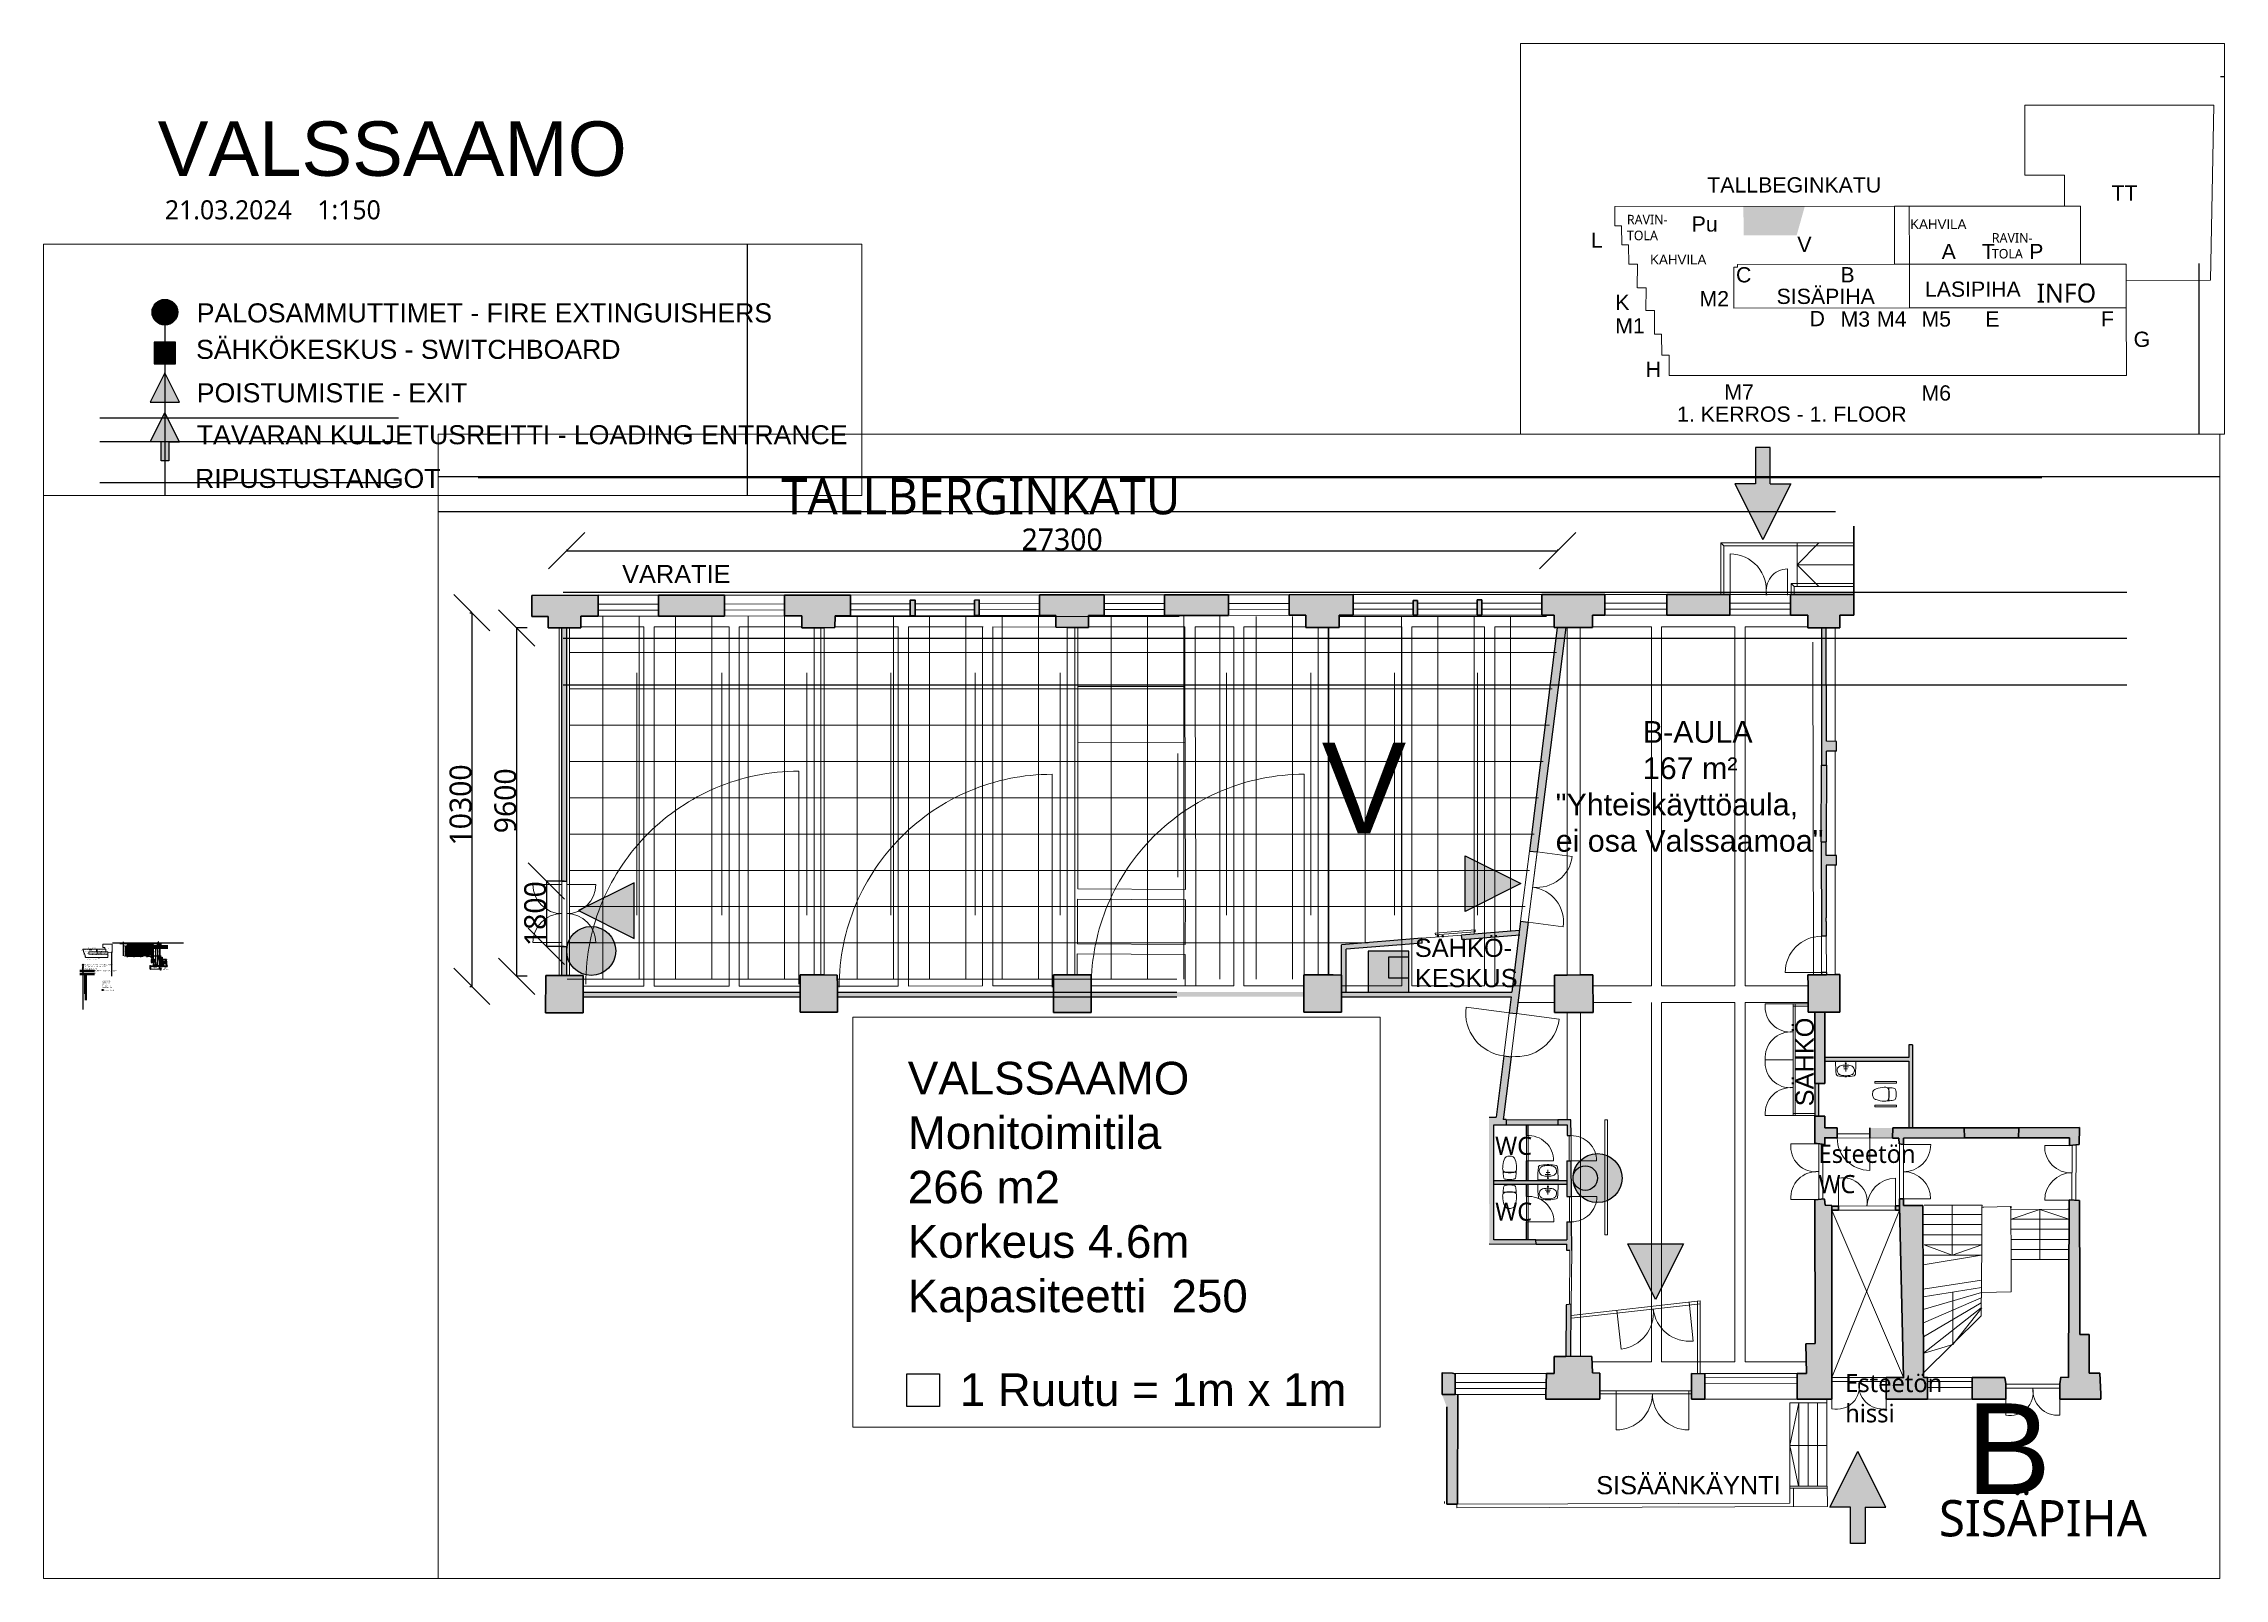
# Paper-space layout 'Valssaamo' of a CAD drawing. Header units: inches, sheet in millimetres. Extents: x 9 to 410, y 13 to 295.
# The model-space entities are those that its viewports show. They can reach past a viewport. Long polylines and large blocks are cut down to what shows.
import ezdxf

# ---------------------------------------------------------------- set-up
doc = ezdxf.new("R2010")
doc.units = ezdxf.units.IN
doc.header["$MEASUREMENT"] = 0
doc.linetypes.add('ACAD_ISO03W100', pattern=[30, 12, -18])
doc.linetypes.add('DASHDOT', pattern=[10, 5, -2.5, 0, -2.5])
for name, color, linetype, lineweight, true_color in [('01 SIJAINTI', 7, 'Continuous', 20, 0xe81748), ('02 RUUDUTUS', 7, 'Continuous', 13, 0x7c7887), ('02 SIJAINTI', 7, 'Continuous', 20, 0xe81748), ('RUUDUTKKO', 7, 'Continuous', 13, 0x7c7887)]:
    doc.layers.add(name, color=color, linetype=linetype, lineweight=lineweight, true_color=true_color)
for name, color, linetype, lineweight in [('02  RIPUSTUSTANGOT', 6, 'DASHDOT', 13), ('02 dashed01', 7, 'ACAD_ISO03W100', 9), ('02 IKKUNAT', 130, 'Continuous', 13), ('02 KANTAVA', 24, 'Continuous', 35), ('02 KANTAVA väri', 24, 'Continuous', 35), ('02 OVET', 5, 'Continuous', 13), ('02 PALKISTO', 72, 'DASHDOT', 13), ('02 Raput_HISSI', 1, 'Continuous', 13), ('02 RIPUSTUSTANGOT', 6, 'DASHDOT', 13), ('02 SANITEETTIKALUSTEET', 7, 'Continuous', 13), ('02 SEINALINJA', 151, 'Continuous', 13), ('02 VALISEINA', 21, 'Continuous', 25), ('03 MITAT', 7, 'Continuous', 13), ('03 Rappukirjain', 7, 'Continuous', 18), ('03 Rappukirjain Tapahtumatila', 1, 'Continuous', 18)]:
    doc.layers.add(name, color=color, linetype=linetype, lineweight=lineweight)
doc.layers.add('03 Apuviiva', color=6, linetype='Continuous', plot=False)
doc.layers.add('03 Mview', color=5, linetype='Continuous', lineweight=9, plot=False)
for name, color, linetype in [('03 TEKSTIT', 7, 'Continuous'), ('05 palosammuttimet', 240, 'Continuous'), ('05 Poistumistie', 72, 'Continuous'), ('07 tavarat', 40, 'Continuous')]:
    doc.layers.add(name, color=color, linetype=linetype)
doc.layers.add('03 VALSSAAMO piirustus teksti ja pv', color=7, linetype='Continuous', true_color=0xe81748)
doc.layers.add('06 sähkökeskus', color=7, linetype='Continuous', true_color=0x368096)
doc.styles.get("Standard").update_dxf_attribs({"font": 'arial.ttf'})
doc.dimstyles.new('ISO-25', dxfattribs={"dimtxt": 2.5, "dimasz": 1000, "dimexe": 1.25, "dimexo": 0.625, "dimtad": 1, "dimtxsty": 'Standard', "dimblk": 'OBLIQUE', "dimcen": 1000, "dimadec": 0, "dimazin": 0, "dimtfac": 1, "dimtmove": 0, "dimatfit": 3, "dimldrblk": 'OBLIQUE', "dimfxl": 1, "dimarcsym": 0})

# ---------------------------------------------------------------- blocks, each defined once
blk = doc.blocks.new('Tavaran kuljetusreitti')
at = {"layer": '07 tavarat'}
blk.add_hatch(color=256, dxfattribs=at).paths.add_polyline_path([(0, 2535), (-768, 1000), (-200, 1000), (-200, 0), (200, 0), (200, 1000), (768, 1000)])
for p, q in [((-768, 1000), (0, 2535)), ((768, 1000), (0, 2535)), ((-200, 1000), (-768, 1000)), ((-200, 0), (-200, 1000)), ((200, 1000), (200, 0)), ((200, 1000), (768, 1000)), ((200, 0), (-200, 0))]:
    blk.add_line(p, q, dxfattribs=at)
blk = doc.blocks.new('Palosamuttimet')
at = {"layer": '05 palosammuttimet'}
blk.add_hatch(color=256, dxfattribs=at).paths.add_polyline_path([(675, 0, 1), (-675, 0, 1)])
blk.add_circle((0, 0), 675, dxfattribs=at)
blk = doc.blocks.new('Poistumistie')
at = {"layer": '05 Poistumistie'}
blk.add_hatch(color=256, dxfattribs=at).paths.add_polyline_path([(-933, 0), (603, 0), (-165, 1535)])
for p, q in [((-165, 1535), (-933, 0)), ((603, 0), (-165, 1535)), ((-933, 0), (603, 0))]:
    blk.add_line(p, q, dxfattribs=at)
blk = doc.blocks.new('Sähkökeskus')
at = {"layer": '06 sähkökeskus'}
blk.add_hatch(color=256, dxfattribs=at).paths.add_polyline_path([(-562.5, 1125), (-562.5, 0), (562.5, 0), (562.5, 1125)])
for p, q in [((562.5, 1125), (-562.5, 1125)), ((-562.5, 1125), (-562.5, 0)), ((562.5, 0), (562.5, 1125)), ((-562.5, 0), (562.5, 0))]:
    blk.add_line(p, q, dxfattribs=at)
blk = doc.blocks.new('wcsege')
at = {"layer": '02 SANITEETTIKALUSTEET'}
for p, q in [((-179, -185), (-179, -245)), ((-100, -205), (93, -205)), ((179, -185), (179, -245))]:
    blk.add_line(p, q, dxfattribs=at)
for centre, radius, start, end in [((0, -540), 540, 90, 103.71165), ((0, -540), 540, 76.28835, 90), ((-44, -307), 149, 152.62956, 188.30722), ((527, -310), 718, 181.50811, 199.51198), ((446, -211), 626, 164.43367, 177.40715), ((-159, -184), 20, 177.40715, 280.05914), ((-116, -281), 73.6, 131.14355, 145.60195), ((-95, -328), 123, 92.24346, 124.12483), ((-119, -54), 40, 103.71165, 164.43367), ((0, -1083), 893, 90, 100.05914), ((-8, -510), 147, 195.38387, 232.37724), ((0, -1083), 893, 79.94086, 90), ((95, -328), 123, 55.87517, 91.50088), ((5, -509), 150, 308.13921, 344.26271), ((119, -54), 40, 15.56633, 76.28835), ((-527, -310), 718, 340.48802, 358.49189), ((159, -184), 20, 259.94086, 2.59285), ((-446, -211), 626, 2.59285, 15.56633), ((116, -281), 73.6, 34.39805, 48.85645), ((44, -307), 149, 351.69278, 27.02785), ((-3, -441), 210, 242.8821, 270.71103), ((2, -439), 211, 269.3747, 296.9913)]:
    blk.add_arc(centre, radius, start, end, dxfattribs=at)
blk = doc.blocks.new('washbasinsege')
at = {"layer": '02 SANITEETTIKALUSTEET'}
for p, q in [((0, -273), (0, 273)), ((50, 0), (275, 0)), ((150, 75), (150, -75)), ((200, 50), (200, -50))]:
    blk.add_line(p, q, dxfattribs=at)
blk.add_circle((50, 0), 13.9, dxfattribs=at)
for centre, radius, start, end in [((7, 273), 7, 86.05481, 180), ((7, 273), 7, 86.05481, 180), ((59, -2265), 2545, 83.36744, 91.17111), ((804, 0), 704, 170.7704, 180.00719), ((804, 0), 704, 179.99281, 189.2296), ((337, 61), 234, 151.02295, 167.08068), ((294, 68), 193, 125.58459, 146.56168), ((243, 89), 149, 72.44995, 114.60734), ((263, 127), 107, 30.25131, 76.9655), ((348, 218), 45.7, 11.19919, 84.15162), ((232, 104), 145, 28.97705, 32.27574), ((154, 57), 236, 13.77932, 29.74821), ((-311, 0), 704, 359.99281, 9.2296), ((-311, 0), 704, 350.7704, 0.00719), ((-951, -53), 1373, 2.98162, 11.80531), ((-311, 0), 704, 359.99281, 0.15226), ((-311, 0), 704, 359.99281, 0.15226), ((-311, 0), 704, 359.84774, 0.00719), ((-311, 0), 704, 359.84774, 0.00719), ((-216, 5), 637, 357.14356, 1.14815), ((7, -273), 7, 180, 273.94519), ((59, 2265), 2545, 268.82889, 276.63256), ((337, -61), 234, 192.91932, 208.97705), ((294, -68), 193, 213.43832, 234.41541), ((243, -89), 149, 245.39266, 287.55005), ((263, -127), 107, 283.0345, 329.74869), ((348, -218), 45.7, 275.84838, 348.80081), ((232, -104), 145, 327.72426, 331.02295), ((154, -57), 236, 330.25179, 346.22068), ((-951, 53), 1373, 348.18427, 356.67257)]:
    blk.add_arc(centre, radius, start, end, dxfattribs=at)
blk = doc.blocks.new('_Oblique')
at = {"color": 0, "linetype": 'ByBlock', "lineweight": -2}
blk.add_line((-0.5, -0.5), (0.5, 0.5), dxfattribs=at)
blk = doc.blocks.new('*D22')
at = {"layer": '03 MITAT', "color": 0, "lineweight": -2, "transparency": 16777216}
for p, q in [((88527, 77507), (88034, 77507)), ((88035, 77507), (88035, 75707)), ((88527, 75707), (88034, 75707))]:
    blk.add_line(p, q, dxfattribs=at)
at = {"layer": 'Defpoints', "color": 0, "transparency": 16777216}
for p in [(88528, 77507), (88035, 75707), (88528, 75707)]:
    blk.add_point(p, dxfattribs=at)
at = {"layer": '03 MITAT', "color": 0, "lineweight": -2, "transparency": 16777216, "xscale": 1000, "yscale": 1000, "zscale": 1000}
for p, rotation in [((88035, 77507), 90), ((88035, 75707), 270)]:
    blk.add_blockref('_Oblique', p, dxfattribs=dict(at, rotation=rotation))
at = {"layer": '03 MITAT', "color": 0, "transparency": 16777216, "insert": (87727, 76607), "char_height": 2.5, "attachment_point": 5, "rotation": 90}
blk.add_mtext('{\\fRoboto|b0|i0|c0|p2;\\H240x;1800}', dxfattribs=at)
blk = doc.blocks.new('*D19')
at = {"layer": '03 MITAT', "color": 0, "lineweight": -2, "transparency": 16777216}
for p, q in [((87505, 84484), (87212, 84484)), ((87214, 84484), (87214, 74884)), ((87505, 74884), (87212, 74884))]:
    blk.add_line(p, q, dxfattribs=at)
at = {"layer": 'Defpoints', "color": 0, "transparency": 16777216}
for p in [(87505, 84484), (87214, 74884), (87505, 74884)]:
    blk.add_point(p, dxfattribs=at)
at = {"layer": '03 MITAT', "color": 0, "lineweight": -2, "transparency": 16777216, "xscale": 1000, "yscale": 1000, "zscale": 1000}
for p, rotation in [((87214, 84484), 90), ((87214, 74884), 270)]:
    blk.add_blockref('_Oblique', p, dxfattribs=dict(at, rotation=rotation))
at = {"layer": '03 MITAT', "color": 0, "transparency": 16777216, "insert": (86905, 79718), "char_height": 2.5, "attachment_point": 5, "rotation": 90}
blk.add_mtext('{\\fRoboto|b0|i0|c0|p2;\\H240x;9600}', dxfattribs=at)
blk = doc.blocks.new('*D20')
at = {"layer": '03 MITAT', "color": 0, "lineweight": -2, "transparency": 16777216}
for p, q in [((85926, 84902), (85981, 84902)), ((85980, 84902), (85980, 74602)), ((85926, 74602), (85981, 74602))]:
    blk.add_line(p, q, dxfattribs=at)
at = {"layer": 'Defpoints', "color": 0, "transparency": 16777216}
for p in [(85925, 84902), (85925, 74602), (85980, 74602)]:
    blk.add_point(p, dxfattribs=at)
at = {"layer": '03 MITAT', "color": 0, "lineweight": -2, "transparency": 16777216, "xscale": 1000, "yscale": 1000, "zscale": 1000}
for p, rotation in [((85980, 84902), 90), ((85980, 74602), 270)]:
    blk.add_blockref('_Oblique', p, dxfattribs=dict(at, rotation=rotation))
at = {"layer": '03 MITAT', "color": 0, "transparency": 16777216, "insert": (85671, 79604), "char_height": 2.5, "attachment_point": 5, "rotation": 90}
blk.add_mtext('{\\fRoboto|b0|i0|c0|p2;\\H240x;10300}', dxfattribs=at)
blk = doc.blocks.new('*D21')
at = {"layer": '03 MITAT', "color": 0, "lineweight": -2, "transparency": 16777216}
for p, q in [((88593, 86645), (88593, 86609)), ((88593, 86610), (115893, 86610)), ((115893, 86645), (115893, 86609))]:
    blk.add_line(p, q, dxfattribs=at)
at = {"layer": 'Defpoints', "color": 0, "transparency": 16777216}
for p in [(88593, 86646), (115893, 86646), (115893, 86610)]:
    blk.add_point(p, dxfattribs=at)
at = {"layer": '03 MITAT', "color": 0, "lineweight": -2, "transparency": 16777216, "xscale": 1000, "yscale": 1000, "zscale": 1000, "rotation": 180}
blk.add_blockref('_Oblique', (88593, 86610), dxfattribs=at)
at = {"layer": '03 MITAT', "color": 0, "lineweight": -2, "transparency": 16777216, "xscale": 1000, "yscale": 1000, "zscale": 1000}
blk.add_blockref('_Oblique', (115893, 86610), dxfattribs=at)
at = {"layer": '03 MITAT', "color": 0, "transparency": 16777216, "insert": (102243, 86919), "char_height": 2.5, "width": 9.57, "attachment_point": 5}
blk.add_mtext('{\\fRoboto|b0|i0|c0|p2;\\H240x;27300}', dxfattribs=at)
blk = doc.blocks.new('invawc')
at = {"layer": '02 SANITEETTIKALUSTEET'}
for p, q in [((-352, 8), (-302, 8)), ((-352, -592), (-352, 8)), ((-302, -592), (-302, 8)), ((348, 8), (298, 8)), ((298, -592), (298, 8)), ((348, -592), (348, 8)), ((-352, -592), (-302, -592)), ((348, -592), (298, -592))]:
    blk.add_line(p, q, dxfattribs=at)
blk.add_blockref('wcsege', (0, 0), dxfattribs=at)

msp = doc.modelspace()

# ---------------------------------------------------------------- hatches: boundary and pattern name
at = {"layer": '01 SIJAINTI'}
msp.add_hatch(color=252, dxfattribs=at).paths.add_polyline_path([(50376.107, 80323.303), (50804.762, 81851.141), (47586.341, 81847.45), (47588.089, 80323.303), (50376.107, 80323.303)])
at = {"layer": '02 KANTAVA väri'}
for points in [[(88085.596, 84801.698), (88085.596, 84483.931), (88984.15, 84483.931), (88984.15, 84804.231), (89458.547, 84804.231), (89458.547, 85382.006), (89458.541, 85382.006), (87633.55, 85380.396), (87633.55, 84800.864)], [(123163.273, 75984.123), (123298.528, 75984.423), (123298.185, 76389.694), (123298.1, 76489.694), (123296.872, 77941.928), (123583.274, 77941.928), (123580.346, 78211.661), (123296.829, 78213.189), (123296.829, 78586.553), (123157.502, 78586.553)], [(116160.421, 74916.322), (115810.693, 74914.186), (115810.693, 74616.579), (115810.693, 74156.579), (115810.693, 73883.293), (116159.195, 73883.293), (116525.268, 73883.293), (116870.826, 73883.293), (116870.085, 74156.748), (116868.838, 74616.748), (116868.015, 74920.154), (116519.399, 74918.338)], [(116150.373, 68815.842), (116274.663, 68815.842), (116269.63, 69791.914), (116153.279, 69791.914)], [(129968.564, 63825.157), (129756.17, 63828.843), (129734.007, 63651.902), (129734.007, 63227.511), (130857.35, 63227.49), (130858.501, 63367.939), (130857.108, 63367.936), (130835.959, 63941.637), (130535.959, 63941.637), (130535.959, 65011.637), (130285.959, 65011.637), (130285.959, 65981.637), (130285.959, 66053.868), (130285.959, 66801.637), (130285.959, 66891.637), (130278.277, 67928.549), (130270.546, 68058.549), (130271.685, 68699.446), (130065.617, 68714.015), (129986.872, 68714.015)]]:
    msp.add_hatch(color=7, dxfattribs=at).paths.add_polyline_path(points)
h = msp.add_hatch(color=7, dxfattribs=at)
h.paths.add_polyline_path([(109937.294, 74915.22), (109712.319, 74918.824), (109295.686, 74921.013), (108900.979, 74924.576), (108900.262, 74615.471), (108899.196, 74155.471), (108898.577, 73888.671), (109295.686, 73888.671), (109712.907, 73888.671), (109937.294, 73888.671), (109937.294, 74155.637), (109937.294, 74615.637)])
h.paths.add_polyline_path([(103044.287, 74614.533), (103044.287, 74918.26), (102662.301, 74918.031), (102385.903, 74917.865), (102007.095, 74917.637), (102007.039, 74614.367), (102006.954, 74154.367), (102006.905, 73885.278), (102393.653, 73885.278), (102673.653, 73885.278), (102807.66, 73885.278), (103044.287, 73885.278), (103044.287, 74154.533)])
h.paths.add_polyline_path([(96050.686, 74613.412), (96048.532, 74913.408), (95688.122, 74917.706), (95408.122, 74921.045), (95025.67, 74925.606), (95025.67, 74613.248), (95025.67, 74153.248), (95025.67, 73889.14), (95408.122, 73889.14), (95688.122, 73889.14), (96055.885, 73889.14), (96053.988, 74153.413)])
h.paths.add_polyline_path([(89047.693, 74612.29), (89047.693, 74907.048), (88668.096, 74907.048), (88388.096, 74907.048), (88014.345, 74907.048), (88014.112, 74612.125), (88013.748, 74152.124), (88013.526, 73871.452), (88388.096, 73871.485), (88668.096, 73871.509), (88838.206, 73871.524), (89047.693, 73871.542), (89047.693, 74152.29)])
h.paths.add_polyline_path([(92939.907, 85385.077), (91126.366, 85383.477), (91126.366, 84807.308), (92939.907, 84810.654)])
h.paths.add_polyline_path([(96410.715, 85388.14), (94595.676, 85386.538), (94595.676, 84813.709), (95075.193, 84814.593), (95075.193, 84486.734), (95408.122, 84487.995), (95688.122, 84487.995), (95979.611, 84490.161), (95986.219, 84816.274), (96410.715, 84816.746)])
h.paths.add_polyline_path([(103402.87, 85394.309), (101621.075, 85392.737), (101621.075, 84822.538), (102067.681, 84823.035), (102067.681, 84501.159), (102385.903, 84498.109), (102675.795, 84495.331), (102973.223, 84492.481), (102973.223, 84824.042), (103402.87, 84824.519)])
h.paths.add_polyline_path([(106826.9, 85397.33), (106826.89, 85397.33), (105064.713, 85395.775), (105064.713, 84826.367), (106826.9, 84828.326)])
h.paths.add_polyline_path([(110260.014, 85400.359), (110260.007, 85400.359), (108494.904, 85398.802), (108494.904, 84830.18), (108961.886, 84830.699), (108961.886, 84492.645), (109295.686, 84496.705), (109709.584, 84504.233), (109876.806, 84513.635), (109876.806, 84831.716), (110260.014, 84832.142)])
h.paths.add_polyline_path([(117196.927, 85405.712), (116329.776, 85405.715), (115463.59, 85404.951), (115463.59, 84837.927), (115798.247, 84838.299), (115802.245, 84497.968), (116160.421, 84491.53), (116519.399, 84485.077), (116858.421, 84478.983), (116855.751, 84830.407), (117196.927, 84834.287)])
h.paths.add_polyline_path([(120641.766, 85405.699), (118906.312, 85405.705), (118906.312, 84834.051), (120641.766, 84833.811)])
h.paths.add_polyline_path([(124054.725, 85405.686), (122307.847, 85405.693), (122307.847, 84833.581), (122788.904, 84833.514), (122788.904, 84487.239), (122926.53, 84485.791), (123163.906, 84483.294), (123160.969, 80699.206), (123300.138, 80699.206), (123300.138, 81082.143), (123578.988, 81082.143), (123576.993, 81355.654), (123300.138, 81358.661), (123291.902, 84493.056), (123539.478, 84490.871), (123667.325, 84489.743), (123667.325, 84833.393), (124054.725, 84833.339)])
h.paths.add_polyline_path([(123674.895, 74930.592), (123539.478, 74928.86), (123299.425, 74924.665), (123165.629, 74922.111), (122943.645, 74921.241), (122792.762, 74919.311), (122795.322, 74616.879), (122799.216, 74156.918), (122801.478, 73889.694), (123674.895, 73889.694), (123674.895, 74182.974), (123674.895, 74642.974)])
h.paths.add_polyline_path([(123254.546, 73889.694), (122983.603, 73889.694), (122983.603, 71931.018), (123254.546, 71931.018)])
h.paths.add_polyline_path([(123300.138, 80699.206), (123160.969, 80699.206), (123157.502, 78586.553), (123296.829, 78586.553)])
h.paths.add_polyline_path([(108899.872, 74447.29), (103044.287, 74447.29), (103044.287, 74317.29), (108899.571, 74317.29)])
h.paths.add_polyline_path([(102007.008, 74447.29), (96051.878, 74447.29), (96052.812, 74317.29), (102006.984, 74317.29)])
h.paths.add_polyline_path([(95025.67, 74447.29), (89047.693, 74447.29), (89047.693, 74317.29), (95025.67, 74317.29)])
h.paths.add_polyline_path([(88593.096, 75707.048), (88463.096, 75707.048), (88463.096, 74907.048), (88593.096, 74907.048)])
h.paths.add_polyline_path([(88593.096, 84483.154), (88463.096, 84483.154), (88463.096, 77507.048), (88593.096, 77507.048)])
h = msp.add_hatch(color=7, dxfattribs=at)
h.paths.add_polyline_path([(99961.994, 85253.029), (99830.863, 85250.438), (99830.863, 84820.548), (99961.994, 84820.694)])
h.paths.add_polyline_path([(98190.388, 85249.743), (98060.915, 85237.544), (98060.915, 84818.581), (98190.388, 84818.725)])
h = msp.add_hatch(color=7, dxfattribs=at)
h.paths.add_polyline_path([(98190.388, 85249.743), (98060.915, 85249.743), (98060.915, 84818.581), (98190.388, 84818.725)])
h.paths.add_polyline_path([(99961.994, 85253.029), (99830.863, 85250.438), (99830.863, 84820.548), (99961.994, 84820.694)])
h = msp.add_hatch(color=7, dxfattribs=at)
h.paths.add_polyline_path([(113803.334, 85252.773), (113682.275, 85256.919), (113682.275, 84835.947), (113803.334, 84836.081)])
h.paths.add_polyline_path([(112037.136, 85242.494), (111911.445, 85241.614), (111911.445, 84833.978), (112037.136, 84834.118)])
h = msp.add_hatch(color=7, dxfattribs=at)
h.paths.add_polyline_path([(111911.445, 84833.978), (112037.136, 84834.118), (112037.136, 85242.494), (111911.445, 85241.614)])
h.paths.add_polyline_path([(113803.334, 85252.773), (113682.275, 85256.919), (113682.275, 84835.947), (113803.334, 84836.081)])
h = msp.add_hatch(color=7, dxfattribs=at)
h.paths.add_polyline_path([(88463.096, 77507.048), (88593.096, 77507.048), (88593.096, 84483.931), (88463.096, 84483.931)])
h.paths.add_polyline_path([(88593.096, 75707.048), (88463.096, 75707.048), (88463.096, 74907.048), (88593.096, 74907.048)])
h = msp.add_hatch(color=7, dxfattribs=at)
h.paths.add_polyline_path([(116119.907, 84492.258), (115879.984, 84496.57), (115115.944, 78333.869), (115331.338, 78307.165)])
h.paths.add_polyline_path([(114828.521, 76015.528), (114844.856, 76147.29), (113250.145, 76017.31), (113260.706, 75887.74)])
h.paths.add_polyline_path([(112164.341, 75798.379), (112153.781, 75927.949), (109937.294, 75747.29), (109937.294, 74447.29), (110067.294, 74447.29), (110067.294, 75627.455)])
h = msp.add_hatch(color=7, dxfattribs=at)
h.paths.add_polyline_path([(115084.668, 76372.43), (114875.977, 76398.303), (114634.094, 74447.29), (109937.294, 74447.29), (109937.294, 74317.29), (114617.977, 74317.29), (114563.479, 73877.714), (114763.443, 73852.923)])
h.paths.add_polyline_path([(114611.417, 72660.509), (114415.666, 72685.467), (114206.546, 70998.716), (114399.546, 70998.716)])
h.paths.add_polyline_path([(115903.816, 70926.137), (114473.898, 70936.925), (114473.898, 70790.351), (115903.816, 70790.351)])
h.paths.add_polyline_path([(116263.796, 70923.421), (115903.816, 70926.137), (115903.816, 70790.351), (116156.252, 70790.351), (116155.364, 70491.908), (116266.021, 70491.908)])
h.paths.add_polyline_path([(115086.252, 70790.351), (115036.252, 70790.351), (115036.252, 70490.126, -0.017874266), (115086.252, 70491.914)])
h.paths.add_polyline_path([(115086.252, 69791.914), (115036.252, 69791.914), (115036.252, 69255.351), (115086.252, 69255.351)])
h.paths.add_polyline_path([(116151.682, 69255.351), (114136.252, 69255.351), (114136.252, 69155.351), (116151.384, 69155.351)])
h.paths.add_polyline_path([(116269.63, 69791.914), (116153.279, 69791.914), (116150.373, 68815.842), (116274.663, 68815.842)])
h.paths.add_polyline_path([(115086.252, 69155.351), (115036.252, 69155.351), (115036.252, 68813.466, -0.017882375), (115086.252, 68815.809), (115086.252, 68815.848)])
h.paths.add_polyline_path([(115086.252, 68115.848), (115036.252, 68115.848), (115036.252, 67620.351), (115086.252, 67620.351)])
h = msp.add_hatch(color=7, dxfattribs=at)
h.paths.add_polyline_path([(123597.315, 70700.498), (123254.546, 70700.498), (123254.546, 71031.018), (122983.603, 71031.018), (122983.603, 70704.893), (122983.233, 70281.018), (123256.756, 70243.04), (123254.546, 70430.498), (123597.315, 70430.498)])
h.paths.add_polyline_path([(125127.315, 70700.498), (124497.315, 70700.498), (124497.315, 70425.78), (125121.476, 70422.509)])
h.paths.add_polyline_path([(127095.574, 70700.498), (125127.315, 70700.498), (125121.476, 70422.509), (125297.366, 70424.111), (125303.248, 70265.647), (125426.284, 70240.862), (125422.769, 70422.375), (127102.061, 70431.809)])
h.paths.add_polyline_path([(128604.494, 70700.498), (127095.527, 70702.43), (127102.061, 70431.809), (128597.145, 70427.65)])
h.paths.add_polyline_path([(130271.444, 70712.426), (128604.494, 70700.498), (128597.145, 70427.65), (129998.009, 70427.65), (129998.009, 70222.048), (130065.617, 70222.048), (130262.18, 70243.232)])
h.paths.add_polyline_path([(125674.895, 72634.868), (125674.895, 72989.694), (125574.895, 72989.694), (125574.895, 72639.694), (123254.546, 72639.694), (123254.546, 72539.694), (125574.895, 72539.694), (125574.895, 70700.498), (125674.895, 70700.498)])
h.paths.add_polyline_path([(123083.603, 71931.018), (122983.603, 71931.018), (122983.603, 71031.018), (123083.603, 71031.018)])
h.paths.add_polyline_path([(123449.7, 68564.213), (123264.816, 68570.752), (123250.179, 68744.815), (122983.024, 68717.223), (122990.516, 64764.181), (122732.096, 64749.159), (122747.98, 63936.454), (122497.642, 63932.683), (122497.642, 63227.65), (123449.7, 63227.632), (123449.7, 63527.868), (123449.7, 63822.54)])
h.paths.add_polyline_path([(126089.7, 63822.54), (125979.7, 63822.54), (125955.956, 68562.137), (125428.386, 68568.443), (125425.363, 68746.888), (125315.363, 68746.888), (125315.363, 68556.888), (125428.386, 63822.54), (124949.7, 63822.54), (124949.7, 63227.581), (126089.7, 63227.581)])
h.paths.add_polyline_path([(128242.219, 63527.868), (128242.219, 63651.7), (128219.551, 63823.18), (127315.319, 63823.511), (127315.319, 63227.558), (128242.219, 63227.54)])
h.paths.add_polyline_path([(117058.921, 63943.758), (116852.157, 63957.156), (116841.466, 64402.983), (116525.268, 64408.264), (116121.658, 64402.868), (115801.658, 64402.868), (115801.658, 63932.868), (115591.658, 63932.868), (115566.461, 63354.447), (115566.574, 63226.607), (116341.491, 63227.769), (117058.921, 63227.755)])
h.paths.add_polyline_path([(119947.315, 63922.581), (119581.572, 63933.2), (119581.572, 63227.706), (119947.315, 63227.699)])
h.paths.add_polyline_path([(116269.274, 65837.214), (116228.193, 65837.214), (116134.407, 65823.111), (116121.658, 64402.868), (116256.415, 64404.67)])
h.paths.add_polyline_path([(112712.285, 63951.602), (112712.285, 63355.661), (112813.854, 63355.618), (113067.978, 63355.51), (113067.978, 63517.041), (113067.978, 63924.1), (112996.784, 63939.793)])
h.paths.add_polyline_path([(113147.13, 63355.476), (113067.978, 63355.51), (112712.285, 63355.661), (112838.801, 63011.868), (112838.801, 60330.209), (113138.801, 60330.209)])
h.paths.add_polyline_path([(115296.252, 67620.351), (114136.252, 67620.351), (114136.252, 70790.351), (114473.898, 70790.351), (114473.898, 70936.925), (114398.815, 70937.492), (114399.546, 70998.716), (114005.272, 70998.716), (114008.894, 70919.871), (114005.137, 70863.465), (114011.156, 67507.302), (115299.68, 67497.936)])
h.paths.add_polyline_path([(112843.116, 63937.71), (112856.277, 63880.949), (112862.879, 63878.31)], flags=16)
h.paths.add_polyline_path([(116278.273, 68115.848), (116148.289, 68115.848), (116146.814, 67620.351), (115296.252, 67620.351), (115299.68, 67497.936), (116146.449, 67497.936), (116145.933, 67324.775), (116232.328, 67327.108), (116232.327, 67326.996), (116282.328, 67326.996), (116282.336, 67327.852)])
h = msp.add_hatch(color=7, dxfattribs=at)
h.paths.add_polyline_path([(115086.252, 69791.914), (115036.252, 69791.914), (115036.252, 69255.351), (115086.252, 69255.351)])
h.paths.add_polyline_path([(115086.252, 70790.351), (115036.252, 70790.351), (115036.252, 70490.126, -0.017874266), (115086.252, 70491.914)])
h = msp.add_hatch(color=7, dxfattribs=at)
h.paths.add_polyline_path([(125201.755, 68435.212), (125318.267, 68435.212), (125315.363, 68556.888), (125201.755, 68556.147), (125201.755, 68545.212)])
h.paths.add_polyline_path([(123449.7, 68544.721), (123449.7, 68435.212), (123631.755, 68435.212), (123631.755, 68545.212)])

# ---------------------------------------------------------------- linework, layer by layer
at = {"layer": '02  RIPUSTUSTANGOT', "ltscale": 100}
for p, q in [((90522.148, 83245.017), (90522.148, 76562.461)), ((92865.469, 83245.017), (92865.469, 76562.461)), ((95208.128, 83245.017), (95208.128, 76562.461)), ((97527.644, 83245.017), (97527.644, 76562.461)), ((99850.472, 83245.017), (99850.472, 76562.461)), ((102185.909, 83245.017), (102185.909, 76562.461)), ((106771.707, 83245.017), (106771.707, 76562.461)), ((109095.692, 83245.017), (109095.692, 76562.461)), ((111400.717, 83245.017), (111400.717, 76562.461)), ((113683.632, 83245.017), (113683.632, 76562.461)), ((105432.358, 81021.865), (105432.358, 77610.383))]:
    msp.add_line(p, q, dxfattribs=at)
at = {"layer": '02 dashed01', "ltscale": 10}
for p, q in [((55516.693, 81856.545), (56288.297, 81857.43)), ((56292.907, 78815.179), (55521.194, 78813.266))]:
    msp.add_line(p, q, dxfattribs=at)
at = {"layer": '02 IKKUNAT', "linetype": 'Continuous'}
for p, q in [((89457.939, 85134.233), (91125.757, 85137.31)), ((89458.243, 84969.231), (91126.061, 84972.308)), ((92939.299, 85140.656), (94595.068, 85143.711)), ((92939.603, 84975.654), (94595.372, 84978.708)), ((96410.348, 85146.749), (98060.915, 85148.584)), ((96410.532, 84981.746), (98060.915, 84983.581)), ((98190.021, 85148.727), (99830.496, 85150.551)), ((98190.204, 84983.724), (99830.68, 84985.548)), ((99961.627, 85150.697), (101620.708, 85152.541)), ((99961.811, 84985.694), (101620.891, 84987.538)), ((103402.504, 85154.522), (105064.346, 85156.369)), ((103402.687, 84989.519), (105064.53, 84991.367)), ((106826.533, 85158.328), (108494.537, 85160.183)), ((106826.716, 84993.326), (108494.72, 84995.18)), ((110259.647, 85162.145), (111911.078, 85163.981)), ((110259.831, 84997.142), (111911.262, 84998.978)), ((112036.769, 85164.121), (113681.908, 85165.95)), ((112036.953, 84999.118), (113682.092, 85000.947)), ((113802.967, 85166.084), (115463.223, 85167.93)), ((113803.151, 85001.081), (115463.406, 85002.927)), ((117196.95, 84999.287), (118906.334, 84999.051)), ((117196.973, 85164.29), (118906.357, 85164.054)), ((120641.789, 84998.811), (122307.87, 84998.581)), ((120641.811, 85163.814), (122307.893, 85163.584)), ((119947.315, 63812.587), (122497.642, 63822.689)), ((127315.319, 63712.546), (126089.7, 63712.546)), ((113067.978, 63682.041), (115580.732, 63682.041)), ((113067.978, 63517.041), (115573.544, 63517.041)), ((119947.968, 63647.588), (122498.296, 63657.69)), ((127315.319, 63547.546), (126089.7, 63547.546))]:
    msp.add_line(p, q, dxfattribs=at)
at = {"layer": '02 KANTAVA', "linetype": 'Continuous'}
for p, q in [((87633.55, 85380.396), (89458.547, 85382.006)), ((87633.55, 85380.396), (87633.55, 84800.864)), ((89458.547, 85382.006), (89458.547, 84804.231)), ((91126.366, 85383.477), (92939.907, 85385.077)), ((91126.366, 85383.477), (91126.366, 84807.308)), ((92939.907, 85385.077), (92939.907, 84810.654)), ((94595.672, 85386.538), (96410.712, 85388.14)), ((94595.676, 85381.901), (94595.676, 84813.709)), ((96410.715, 85384.92), (96410.715, 84816.746)), ((101621.075, 85396.802), (101621.075, 84822.538)), ((101621.078, 85392.737), (103402.871, 85394.309)), ((103402.87, 85394.489), (103402.87, 84824.519)), ((105064.709, 85395.775), (106826.89, 85397.33)), ((105064.713, 85390.975), (105064.713, 84826.367)), ((106826.9, 85386.689), (106826.9, 84828.326)), ((108494.894, 85398.802), (110260.007, 85400.359)), ((108494.904, 85387.941), (108494.904, 84830.18)), ((110260.014, 85392.267), (110260.014, 84832.142)), ((115463.59, 85404.951), (116329.776, 85405.715)), ((115463.59, 85404.951), (115463.59, 84837.927)), ((116329.776, 85405.715), (117196.927, 85405.712)), ((117196.927, 84834.287), (117196.927, 85405.712)), ((118906.312, 85405.705), (118906.312, 84834.051)), ((118906.312, 85405.705), (120641.766, 85405.699)), ((120641.766, 85405.699), (120641.766, 84833.811)), ((122307.847, 85405.693), (124054.725, 85405.686)), ((122307.847, 85405.693), (122307.847, 84833.581)), ((124054.725, 85405.686), (124054.725, 84833.339)), ((87633.55, 84800.864), (88085.596, 84801.698)), ((88085.596, 84483.931), (88085.596, 84801.698)), ((88984.15, 84483.931), (88984.15, 84804.231)), ((91126.366, 84807.308), (92939.907, 84810.654)), ((94595.676, 84813.709), (95075.193, 84814.593)), ((95075.193, 84486.734), (95075.193, 84814.593)), ((95979.611, 84490.161), (95986.219, 84816.274)), ((95986.219, 84816.274), (96410.715, 84816.746)), ((98060.915, 85237.544), (98060.915, 84818.581)), ((98060.915, 84818.581), (98190.388, 84818.725)), ((98190.388, 85249.743), (98190.388, 84818.725)), ((99961.994, 85253.029), (99830.863, 85250.438)), ((99830.863, 85250.438), (99830.863, 84820.548)), ((99830.863, 84820.548), (99961.994, 84820.694)), ((99961.994, 85253.029), (99961.994, 84820.694)), ((101621.075, 84822.538), (102067.681, 84823.035)), ((102067.681, 84501.159), (102067.681, 84823.035)), ((102973.223, 84824.042), (103402.87, 84824.519)), ((102973.223, 84492.481), (102973.223, 84824.042)), ((105064.713, 84826.367), (106826.9, 84828.326)), ((108494.904, 84830.18), (108961.886, 84830.699)), ((108961.886, 84492.645), (108961.886, 84830.699)), ((109876.806, 84831.716), (110260.014, 84832.142)), ((109876.806, 84492.645), (109876.806, 84831.716)), ((112037.136, 85242.494), (111911.445, 85241.614)), ((111911.445, 85241.614), (111911.445, 84833.978)), ((111911.445, 84833.978), (112037.136, 84834.118)), ((112037.136, 85242.494), (112037.136, 84834.118)), ((113803.334, 85252.773), (113682.275, 85256.919)), ((113682.275, 85256.919), (113682.275, 84835.947)), ((113682.275, 84835.947), (113803.334, 84836.081)), ((113803.334, 85252.773), (113803.334, 84836.081)), ((115463.59, 84837.927), (115798.247, 84838.299)), ((115802.245, 84497.968), (115798.247, 84838.299)), ((116855.751, 84830.407), (117196.927, 84834.287)), ((116858.276, 84497.968), (116855.751, 84830.407)), ((118906.312, 84834.051), (120641.766, 84833.811)), ((122307.847, 84833.581), (122788.904, 84833.514)), ((122788.904, 84489.743), (122788.904, 84833.514)), ((123667.325, 84489.743), (123667.325, 84833.393)), ((123667.325, 84833.393), (124054.725, 84833.339)), ((95075.193, 84486.734), (95408.122, 84487.995)), ((95408.122, 84487.995), (95688.122, 84487.995)), ((95688.122, 84487.995), (95979.611, 84490.161)), ((102067.681, 84501.159), (102385.903, 84498.109)), ((102385.903, 84498.109), (102675.795, 84495.331)), ((102675.795, 84495.331), (102973.223, 84492.481)), ((88013.748, 74152.124), (88014.112, 74612.125)), ((88014.345, 74907.048), (88014.112, 74612.125)), ((88014.345, 74907.048), (88388.096, 74907.048)), ((88388.096, 74907.048), (88833.228, 74907.048)), ((88668.096, 74907.048), (89047.693, 74907.048)), ((89047.693, 74612.29), (89047.693, 74907.048)), ((89047.693, 74612.29), (89047.693, 74152.29)), ((95408.122, 74921.045), (95025.67, 74925.606)), ((95025.67, 74925.606), (95025.67, 74613.248)), ((95025.67, 74153.248), (95025.67, 74613.248)), ((95408.122, 74921.045), (95688.122, 74917.706)), ((96048.532, 74913.408), (95688.122, 74917.706)), ((96050.686, 74613.412), (96048.532, 74913.408)), ((96050.686, 74613.412), (96053.988, 74153.413)), ((102006.954, 74154.367), (102007.039, 74614.367)), ((102007.039, 74614.367), (102007.095, 74917.637)), ((102007.095, 74917.637), (102385.903, 74917.865)), ((102385.903, 74917.865), (102662.301, 74918.031)), ((102662.301, 74918.031), (103044.287, 74918.26)), ((103044.287, 74918.26), (103044.287, 74614.533)), ((103044.287, 74614.533), (103044.287, 74154.533)), ((108900.262, 74615.471), (108899.196, 74155.471)), ((108900.262, 74615.471), (108900.979, 74924.576)), ((108900.979, 74924.576), (109295.686, 74921.013)), ((109295.686, 74921.013), (109712.319, 74918.824)), ((109575.686, 74921.013), (109937.294, 74915.22)), ((109937.294, 74915.22), (109937.294, 74615.637)), ((109937.294, 74155.637), (109937.294, 74615.637)), ((115810.693, 74914.186), (116160.421, 74916.322)), ((115810.693, 74914.186), (115810.693, 74616.579)), ((116160.421, 74916.322), (116519.399, 74918.338)), ((116519.399, 74918.338), (116868.015, 74920.154)), ((116868.015, 74920.154), (116868.838, 74616.748)), ((122792.762, 74919.311), (122943.645, 74921.241)), ((122792.762, 74919.311), (122795.322, 74616.879)), ((122795.322, 74616.879), (122799.216, 74156.918)), ((122943.645, 74921.241), (123165.629, 74922.111)), ((123165.629, 74922.111), (123299.425, 74924.665)), ((123539.478, 74928.86), (123299.425, 74924.665)), ((123539.478, 74928.86), (123674.895, 74930.592)), ((123674.895, 74930.592), (123674.895, 74642.974)), ((123674.895, 74642.974), (123674.895, 74182.974)), ((88013.748, 74152.124), (88013.526, 73871.452)), ((89047.693, 73871.542), (89047.693, 74152.29)), ((95025.67, 74153.248), (95025.67, 73889.14)), ((96055.885, 73889.14), (96053.988, 74153.413)), ((102006.905, 73885.278), (102006.954, 74154.367)), ((103044.287, 74154.533), (103044.287, 73885.278)), ((108898.577, 73888.671), (108899.196, 74155.471)), ((109937.294, 74155.637), (109937.294, 73888.671)), ((115810.693, 74156.579), (115810.693, 73883.293)), ((116870.085, 74156.748), (116870.826, 73883.293)), ((122799.216, 74156.918), (122801.478, 73889.694)), ((123674.895, 74182.974), (123674.895, 73889.694)), ((88013.526, 73871.452), (88388.096, 73871.485)), ((88668.096, 73871.509), (88388.096, 73871.485)), ((88668.096, 73871.509), (89047.693, 73871.542)), ((88838.206, 73871.524), (88668.096, 73871.509)), ((95408.122, 73889.14), (95025.67, 73889.14)), ((95688.122, 73889.14), (95408.122, 73889.14)), ((95688.122, 73889.14), (96055.885, 73889.14)), ((102006.905, 73885.278), (102393.653, 73885.278)), ((102673.653, 73885.278), (102393.653, 73885.278)), ((102673.653, 73885.278), (103044.287, 73885.278)), ((102807.66, 73885.278), (102673.653, 73885.278)), ((108898.577, 73888.671), (109295.686, 73888.671)), ((109295.686, 73888.671), (109712.907, 73888.671)), ((109575.686, 73888.671), (109937.294, 73888.671)), ((116159.195, 73883.293), (115810.693, 73883.293)), ((116525.268, 73883.293), (116159.195, 73883.293)), ((116870.826, 73883.293), (116525.268, 73883.293)), ((122801.478, 73889.694), (123674.895, 73889.694)), ((122983.603, 71931.018), (122983.603, 73889.694)), ((123254.546, 73889.694), (123254.546, 71931.018)), ((122983.603, 71931.018), (123254.546, 71931.018)), ((122983.603, 70704.893), (122983.603, 71031.018)), ((122983.603, 71031.018), (123254.546, 71031.018)), ((123254.546, 71031.018), (123254.546, 70700.498)), ((122983.603, 70704.893), (122983.233, 70281.018)), ((123597.315, 70700.498), (123254.546, 70700.498)), ((123597.315, 70430.498), (123597.315, 70700.498)), ((125121.476, 70422.509), (125127.315, 70700.498)), ((125121.476, 70422.509), (125297.366, 70424.111)), ((125127.315, 70700.498), (127095.574, 70700.498)), ((125297.366, 70424.111), (125303.248, 70265.647)), ((127102.061, 70431.809), (125422.769, 70422.375)), ((125422.769, 70422.375), (125426.259, 70242.149)), ((127095.527, 70702.43), (127102.061, 70431.809)), ((128604.494, 70700.498), (128597.145, 70427.65)), ((128597.145, 70427.65), (129998.009, 70427.65)), ((128604.494, 70700.498), (130271.444, 70712.426)), ((129998.009, 70214.761), (129998.009, 70427.65)), ((130262.18, 70243.232), (130271.444, 70712.426)), ((122983.233, 70281.018), (123256.756, 70243.04)), ((125303.248, 70265.647), (125420.059, 70242.116)), ((129998.009, 70214.761), (130262.18, 70243.232)), ((123245.057, 68744.286), (122983.024, 68717.223)), ((122983.024, 68717.223), (122990.516, 64764.181)), ((123264.816, 68570.752), (123250.711, 68738.491)), ((123449.7, 68564.213), (123264.816, 68570.752)), ((123449.7, 63822.54), (123449.7, 68564.213)), ((123631.755, 68545.212), (123449.7, 68544.721)), ((125315.363, 68556.888), (125201.755, 68556.147)), ((125425.363, 68746.888), (125315.363, 68746.888)), ((125315.363, 68746.888), (125315.363, 68556.888)), ((125428.386, 68568.443), (125425.363, 68746.888)), ((125955.956, 68562.137), (125428.386, 68568.443)), ((125979.7, 63822.54), (125955.956, 68562.137)), ((129986.892, 68719.581), (129968.564, 63825.157)), ((130285.959, 66891.637), (130278.277, 67928.549)), ((130285.959, 66801.637), (130285.959, 66053.868)), ((130285.959, 65011.637), (130285.959, 65981.637)), ((130535.959, 65011.637), (130285.959, 65011.637)), ((130535.959, 63941.637), (130535.959, 65011.637)), ((115801.658, 64402.868), (115801.658, 63932.868)), ((116121.658, 64402.868), (115801.658, 64402.868)), ((116121.658, 64402.868), (116525.268, 64408.264)), ((116841.466, 64402.983), (116525.268, 64408.264)), ((116852.157, 63957.156), (116841.466, 64402.983)), ((122990.516, 64764.181), (122732.096, 64749.159)), ((122732.096, 64749.159), (122747.98, 63936.454)), ((115591.658, 63932.868), (115566.461, 63354.447)), ((115591.658, 63932.868), (115801.658, 63932.868)), ((117058.921, 63943.758), (116852.157, 63957.156)), ((117058.921, 63943.758), (117058.921, 63227.755)), ((119947.315, 63922.581), (119581.572, 63933.2)), ((119581.572, 63933.2), (119581.572, 63227.706)), ((119947.315, 63922.581), (119947.315, 63227.699)), ((122747.98, 63936.454), (122497.642, 63932.683)), ((122497.642, 63932.683), (122497.642, 63227.65)), ((123449.7, 63227.632), (123449.7, 63822.54)), ((124949.7, 63227.581), (124949.7, 63822.54)), ((128219.551, 63823.18), (127315.319, 63823.511)), ((127315.319, 63823.511), (127315.319, 63227.558)), ((128242.219, 63651.7), (128219.551, 63823.18)), ((129756.17, 63828.843), (129734.007, 63651.902)), ((129968.564, 63825.157), (129756.17, 63828.843)), ((130835.959, 63941.637), (130535.959, 63941.637)), ((130835.959, 63941.637), (130857.108, 63367.936)), ((112712.285, 63355.661), (113067.978, 63355.51)), ((113147.152, 63363.405), (113138.801, 60330.209)), ((115566.461, 63354.447), (115566.574, 63226.607)), ((116341.491, 63227.769), (115566.574, 63226.607)), ((116341.491, 63227.769), (117058.921, 63227.755)), ((119581.572, 63227.706), (119947.315, 63227.699)), ((122497.642, 63227.65), (123449.7, 63227.632)), ((124949.7, 63227.581), (126089.7, 63227.581)), ((128242.219, 63227.54), (127315.319, 63227.558)), ((128242.219, 63651.7), (128242.219, 63227.54)), ((129734.007, 63651.902), (129734.007, 63227.511)), ((130857.35, 63227.49), (129734.007, 63227.511)), ((130858.501, 63367.939), (130857.108, 63367.936)), ((130858.501, 63367.939), (130857.35, 63227.49)), ((130857.35, 63227.49), (130858.501, 63367.939)), ((112838.801, 60330.209), (112838.801, 63011.868)), ((113138.801, 60330.209), (112838.801, 60330.209))]:
    msp.add_line(p, q, dxfattribs=at)
at = {"layer": '02 KANTAVA'}
for p, q in [((89458.547, 84804.231), (88984.15, 84804.231)), ((88085.596, 84483.931), (88984.15, 84483.931)), ((108961.886, 84492.645), (109876.806, 84492.645)), ((115802.245, 84497.968), (116858.276, 84497.968)), ((123667.325, 84489.743), (122788.904, 84489.743)), ((115810.693, 74616.579), (115810.693, 74156.579)), ((116868.838, 74616.748), (116870.085, 74156.748)), ((128604.494, 70700.498), (127095.527, 70702.43)), ((128597.145, 70427.65), (127102.061, 70431.809)), ((123631.755, 68545.212), (123449.7, 68544.721)), ((123631.755, 68545.212), (123631.755, 68435.212)), ((125201.755, 68556.147), (125315.363, 68556.888)), ((125201.755, 68545.212), (125201.755, 68435.212)), ((123631.755, 68435.212), (123449.7, 68435.212)), ((125318.267, 68435.212), (125201.755, 68435.212))]:
    msp.add_line(p, q, dxfattribs=at)
msp.add_lwpolyline([(98060.915, 84818.581), (98190.388, 84818.581), (98190.388, 85249.743), (98060.915, 85249.743)], close=True, dxfattribs=at)
at = {"layer": '02 KANTAVA', "linetype": 'Continuous'}
for points in [[(123597.315, 70430.498), (123254.546, 70430.498), (123256.756, 70243.04)], [(124949.7, 63822.54), (125428.386, 63822.54), (125315.363, 68556.888)], [(130270.546, 68058.549), (130271.685, 68699.446), (129986.892, 68719.581)], [(112996.784, 63939.793), (112712.285, 63951.602), (112712.285, 63355.661)], [(112996.784, 63939.793), (113067.978, 63924.1), (113067.978, 63355.51)], [(125979.7, 63822.54), (126089.7, 63822.54), (126089.7, 63227.581)]]:
    msp.add_lwpolyline(points, dxfattribs=at)
at = {"layer": '02 KANTAVA väri', "color": 7, "linetype": 'DASHDOT', "ltscale": 30}
msp.add_line((124054.725, 85405.686), (124054.725, 87285.933), dxfattribs=at)
at = {"layer": '02 KANTAVA väri', "color": 7}
for p, q in [((88668.096, 84483.154), (88668.096, 84482.435)), ((124497.315, 70430.498), (124497.315, 70700.498)), ((130278.277, 67928.549), (130270.546, 68058.549)), ((130285.959, 66801.637), (130285.959, 66891.637)), ((130285.959, 65981.637), (130285.959, 66053.868))]:
    msp.add_line(p, q, dxfattribs=at)
at = {"layer": '02 OVET', "linetype": 'Continuous'}
for p, q in [((120645.584, 85396.026), (120645.026, 86521.878)), ((122229.59, 85384.72), (122229.232, 86106.663)), ((122383.603, 74119.547), (121615.603, 74119.547)), ((122383.603, 72581.955), (121615.603, 72581.955)), ((122383.603, 72581.955), (121615.603, 72581.955)), ((122383.603, 71044.364), (121615.603, 71044.364)), ((125121.476, 70422.509), (123597.315, 70430.498)), ((124497.315, 70535.782), (123597.892, 70540.496)), ((123091.369, 70266.004), (122323.369, 70266.004)), ((130065.617, 70222.048), (129315.617, 70222.048)), ((123631.755, 68545.212), (123631.755, 69315.212)), ((125201.755, 68545.212), (125201.755, 69315.212)), ((123091.369, 68728.413), (122323.369, 68728.413)), ((130065.617, 68714.015), (129315.617, 68714.015)), ((123449.7, 63712.54), (123449.7, 62962.54)), ((124949.7, 63712.54), (124949.7, 62962.54)), ((128242.219, 63527.868), (128242.219, 62782.868)), ((129734.007, 63527.868), (129734.007, 62782.868)), ((112778.801, 60348.079), (112778.801, 60408.079))]:
    msp.add_line(p, q, dxfattribs=at)
at = {"layer": '02 OVET'}
for p, q in [((115115.944, 78333.869), (114875.977, 76398.303)), ((114876.022, 76398.664), (115115.991, 78334.242)), ((115331.291, 78306.793), (115084.623, 76372.068)), ((115084.668, 76372.43), (115331.338, 78307.165)), ((116298.706, 78183.831), (115331.338, 78307.165)), ((88463.096, 77408.928), (87663.096, 77408.928)), ((88463.096, 77507.048), (88463.096, 75707.048)), ((88593.096, 75707.048), (88593.096, 77507.048)), ((88593.096, 77408.928), (89393.096, 77408.928)), ((116052.036, 76249.095), (115084.668, 76372.43)), ((88463.096, 75808.928), (87663.096, 75808.928)), ((88593.096, 75808.928), (89393.096, 75808.928)), ((113250.145, 76017.31), (112153.781, 75927.949)), ((112153.781, 75927.949), (112164.341, 75798.379)), ((113621.072, 76160.829), (112524.708, 76071.468)), ((112524.708, 76071.468), (112528.77, 76021.633)), ((113625.134, 76110.995), (112528.77, 76021.633)), ((113250.145, 76017.31), (113260.706, 75887.74)), ((113625.134, 76110.995), (113621.072, 76160.829)), ((123165.491, 74984.35), (123163.273, 75984.123)), ((123298.528, 75984.423), (123299.374, 74984.647)), ((123165.491, 74984.35), (122165.491, 74984.35)), ((114563.479, 73877.714), (113371.75, 74029.653)), ((122383.603, 71044.364), (122383.603, 74119.547)), ((122801.478, 74119.547), (122383.603, 74119.547)), ((122800.153, 74059.547), (122383.603, 74059.547)), ((122443.603, 71044.364), (122443.603, 74119.547)), ((114415.666, 72685.467), (114563.479, 73877.714)), ((114763.443, 73852.923), (114611.417, 72660.509)), ((115938.983, 73703.047), (114763.443, 73852.923)), ((117193.796, 70923.421), (117193.796, 67754.821)), ((117193.796, 70923.421), (117268.796, 70923.421)), ((117268.796, 70923.421), (117268.796, 67754.821)), ((122983.603, 71104.364), (122383.603, 71104.364)), ((122983.603, 71044.364), (122383.603, 71044.364)), ((115036.252, 70490.126), (115036.252, 69791.914)), ((115086.252, 69791.914), (115086.252, 70491.914)), ((116216.021, 70491.908), (116216.021, 69791.914)), ((116266.021, 70491.908), (116266.021, 69791.914)), ((124497.315, 70430.498), (124497.315, 69530.498)), ((115036.252, 69791.914), (115786.252, 69791.914)), ((116270.528, 69791.914), (116970.528, 69791.914)), ((123091.369, 70266.004), (123091.369, 68728.413)), ((123201.369, 70266.004), (123201.369, 68728.413)), ((125316.272, 70263.023), (125315.363, 68746.888)), ((125426.259, 70242.149), (125425.363, 68746.888)), ((125426.259, 70242.149), (126173.89, 70242.149)), ((130060.059, 68720.441), (130071.175, 70215.622)), ((130170.056, 68719.623), (130181.172, 70214.804)), ((115036.252, 68814.06), (115036.252, 68115.848)), ((115086.252, 68115.848), (115086.252, 68815.848)), ((116224.663, 68115.848), (116224.663, 68815.842)), ((116274.663, 68815.842), (116978.276, 68815.842)), ((116274.663, 68115.848), (116274.663, 68815.842)), ((123449.7, 68544.721), (125315.363, 68556.888)), ((125425.363, 68746.888), (126172.993, 68746.888)), ((115036.252, 68115.848), (115794, 68115.848)), ((123631.755, 68435.212), (123449.7, 68435.212)), ((123631.755, 68435.212), (125201.755, 68435.212)), ((125201.755, 68435.212), (125318.267, 68435.212)), ((116219.276, 65837.652), (116232.338, 67328.29)), ((116269.274, 65837.214), (116282.336, 67327.852)), ((117268.796, 67754.821), (117193.796, 67754.821)), ((119822.315, 65932.732), (116266.572, 65536.142)), ((119830.628, 65858.194), (116274.885, 65461.604)), ((117646.536, 64608.39), (117527.375, 65676.765)), ((119634.211, 64830.086), (119515.049, 65898.461)), ((119747.315, 63932.732), (119747.315, 65932.732)), ((119822.315, 63932.732), (119822.315, 65932.732)), ((123449.7, 63822.54), (124199.7, 63822.54)), ((123449.7, 63712.54), (124199.7, 63712.54)), ((124199.7, 63822.54), (124949.7, 63822.54)), ((124199.7, 63712.54), (124949.7, 63712.54)), ((117506.57, 63377.746), (117058.924, 63377.755)), ((117506.573, 63452.746), (117058.926, 63452.755)), ((117506.573, 63452.746), (117506.532, 62377.746)), ((119506.57, 63377.708), (117506.57, 63377.746)), ((119506.573, 63452.708), (117506.573, 63452.746)), ((119506.569, 63452.708), (119506.528, 62377.708)), ((119581.575, 63377.706), (119506.57, 63377.708)), ((119581.576, 63452.706), (119506.573, 63452.708)), ((129734.007, 63637.868), (128242.219, 63637.868)), ((129734.007, 63527.868), (128242.219, 63527.868))]:
    msp.add_line(p, q, dxfattribs=at)
at = {"layer": '02 OVET', "linetype": 'ACAD_ISO03W100', "ltscale": 50}
for points in [[(89119.154, 74665.305, -0.414213562), (94990.134, 80536.285), (94990.134, 74665.305)], [(96100.646, 74578.024, -0.414213562), (101971.627, 80449.005), (101971.627, 74578.024)], [(103044.807, 74579.144, -0.414213562), (108915.788, 80450.124), (108915.788, 74579.144)]]:
    msp.add_lwpolyline(points, format="xyb", dxfattribs=at)
at = {"layer": '02 OVET'}
for centre, radius, start, end in [((115331.338, 78307.165), 975.198, 262.73426724, 352.73426724), ((88463.096, 77408.928), 800, 180, 270), ((88593.096, 77408.928), 800, 270, 0), ((115084.668, 76372.43), 975.198, 352.73426724, 82.73426724), ((88463.096, 75808.928), 800, 90, 180), ((88593.096, 75808.928), 800, 0, 90), ((123165.491, 74984.35), 1000, 90.1270716, 180), ((114563.479, 73877.714), 1201.375, 172.73426724, 262.93264157), ((114763.443, 73852.923), 1185.055, 262.73426724, 352.73426724), ((115086.252, 69791.914), 700, 0, 94.09604375), ((116270.528, 69791.914), 700, 0, 90.36892193), ((124497.315, 70430.498), 900, 180, 270), ((125426.259, 70242.149), 747.631, 269.96563861, 0), ((125425.363, 68746.888), 747.631, 0, 89.96563861), ((115093.997, 68115.848), 700.003, 0, 94.73181738), ((116278.273, 68815.842), 700.003, 269.70456365, 0), ((117535.688, 65602.228), 1000, 276.36418957, 6.36418957), ((119523.363, 65823.923), 1000, 186.36418957, 276.36418957), ((117506.57, 63377.746), 1000, 269.99779916, 359.99889958), ((119506.566, 63377.708), 1000, 179.99889958, 269.99779916)]:
    msp.add_arc(centre, radius, start, end, dxfattribs=at)
at = {"layer": '02 OVET', "linetype": 'Continuous'}
for centre, radius, start, end in [((122303.438, 74038.67), 692.574, 173.293881, 276.64679999), ((122330.736, 72635.562), 717.14, 85.77241001, 184.286908), ((122303.438, 72501.079), 692.574, 173.293881, 276.64679999), ((122330.736, 71097.971), 717.14, 85.77241001, 184.286908), ((123011.204, 70185.127), 692.574, 173.293881, 276.64679999), ((130029.159, 70181.778), 714.677, 176.769887, 272.92411199), ((123038.502, 68782.02), 717.14, 85.77241001, 184.286908), ((123758.373, 68659.151), 668.168, 350.181712, 100.923638), ((125222.764, 68508.648), 806.838, 91.49206701, 177.402583), ((130072.433, 68711.241), 756.821, 90.516022, 179.789978), ((123581.222, 63581.019), 632.308, 257.994724, 12.005276), ((124851.806, 63614.646), 659.413, 171.46254, 278.53746), ((128352.866, 63417.983), 644.681, 260.117385, 9.813897), ((129685.164, 63479.861), 698.702, 176.060146, 274.00857101)]:
    msp.add_arc(centre, radius, start, end, dxfattribs=at)
for centre, major_axis, start_param, end_param in [((120645.522, 85521.878), (-463.405, 886.147), 4.097235449, 5.801847773), ((122229.522, 85522.663), (-270.628, 517.51), -0.481337534, 1.320275905)]:
    msp.add_ellipse(centre, major_axis=major_axis, ratio=0.999999999, start_param=start_param, end_param=end_param, dxfattribs=at)
at = {"layer": '02 PALKISTO', "linetype": 'DASHDOT', "ltscale": 50}
for p, q in [((88388.102, 74907.048), (88388.102, 84483.154)), ((88668.102, 74907.048), (88668.102, 84483.154)), ((90722.148, 84511.428), (88984.156, 84511.428)), ((90722.148, 74612.558), (90722.148, 84511.428)), ((91002.148, 84511.428), (93065.469, 84511.698)), ((91002.148, 74612.603), (91002.148, 84511.428)), ((93065.469, 74612.934), (93065.469, 84511.698)), ((93345.469, 74612.979), (93345.469, 84511.698)), ((93345.469, 84511.698), (95075.199, 84511.698)), ((95408.128, 74921.045), (95408.128, 84487.995)), ((95688.128, 74917.706), (95688.128, 84487.995)), ((97727.644, 74613.681), (97727.644, 84512.235)), ((98007.644, 74613.726), (98007.644, 84512.235)), ((98007.644, 84512.235), (100071.552, 84512.235)), ((100050.472, 74614.053), (100050.472, 84512.503)), ((100330.472, 74614.098), (100330.472, 84512.503)), ((100330.472, 84512.503), (102067.687, 84501.159)), ((102385.909, 84498.109), (102385.909, 74917.865)), ((102672.974, 77289.702), (102680.449, 84495.287)), ((105628.332, 84513.146), (102973.229, 84512.84)), ((105628.332, 82869.487), (105628.332, 84513.146)), ((106971.707, 84513.3), (105908.331, 84513.178)), ((105908.331, 82870.222), (105908.331, 84513.178)), ((106971.707, 84513.3), (106971.707, 74615.162)), ((107251.707, 84513.3), (107251.707, 74615.207)), ((107251.707, 84513.3), (108961.892, 84513.3)), ((109295.692, 74921.013), (109295.692, 84496.705)), ((109575.692, 74921.013), (109575.692, 84496.705)), ((111600.717, 84513.834), (109876.812, 84513.635)), ((111600.717, 84513.834), (111600.717, 74615.904)), ((111880.717, 84513.834), (113109.326, 84514.008)), ((111880.717, 84513.834), (111880.717, 74615.949)), ((113109.326, 84514.008), (113883.632, 84514.008)), ((113883.632, 84514.008), (113883.632, 74616.27)), ((114163.632, 84514.008), (114163.632, 74616.315)), ((114163.632, 84514.008), (115802.063, 84514.008)), ((116160.427, 84491.53), (116160.427, 74916.322)), ((116519.405, 84485.077), (116519.405, 74918.338)), ((116858.161, 84514.008), (118480.209, 84514.008)), ((118480.209, 74616.879), (118480.209, 84514.008)), ((118760.209, 74616.879), (118760.209, 84514.008)), ((118760.209, 84514.008), (120780.7, 84514.008)), ((120780.7, 84514.008), (120780.7, 74616.879)), ((121060.7, 84514.008), (121060.7, 74616.879)), ((121060.7, 84514.008), (122788.91, 84514.008)), ((123539.484, 81356.061), (123539.484, 84490.871)), ((122943.651, 74921.241), (122927.245, 84089.29)), ((105628.332, 82869.487), (102675.801, 82869.487)), ((105628.332, 82869.487), (105643.025, 77272.002)), ((105908.331, 82870.222), (105923.024, 77272.737)), ((102677.164, 81328.577), (105624.663, 81330.006)), ((123539.484, 78211.881), (123539.484, 81082.143)), ((123539.484, 74928.86), (123539.484, 77941.928)), ((102663.976, 75779.729), (102671.306, 77009.707)), ((105641.357, 76992.007), (102671.306, 77009.707)), ((105643.025, 77272.002), (102672.974, 77289.702)), ((105634.027, 75762.029), (105641.357, 76992.007)), ((105923.024, 77272.737), (105923.024, 74614.994)), ((105634.027, 75762.029), (102663.976, 75779.729)), ((105632.358, 75482.034), (102662.307, 75499.734)), ((105632.358, 75482.034), (105632.358, 74614.948)), ((89047.699, 74612.29), (90722.148, 74612.558)), ((91002.148, 74612.603), (93065.469, 74612.934)), ((93345.469, 74612.979), (95025.676, 74613.248)), ((96050.692, 74613.412), (97727.644, 74613.681)), ((98007.644, 74613.726), (100050.472, 74614.053)), ((100330.472, 74614.098), (102007.045, 74614.367)), ((103044.293, 74614.533), (106971.707, 74615.162)), ((107251.707, 74615.207), (108900.268, 74615.471)), ((109937.3, 74615.637), (111600.717, 74615.904)), ((111880.717, 74615.949), (112483.552, 74616.045)), ((112483.552, 74616.045), (113883.632, 74616.27)), ((114163.632, 74616.315), (115810.699, 74616.579)), ((116868.844, 74616.748), (117688.552, 74616.879)), ((117688.552, 74616.879), (118480.209, 74616.879)), ((118760.209, 74616.879), (120780.7, 74616.879)), ((121060.7, 74616.879), (122795.328, 74616.879)), ((114801.818, 74156.417), (115810.699, 74156.579)), ((116870.091, 74156.748), (117929.552, 74156.918)), ((118480.209, 64259.848), (118480.209, 74156.918)), ((118760.209, 64259.848), (118760.209, 74156.918)), ((118760.209, 74156.918), (120780.7, 74156.918)), ((120780.7, 74156.918), (120780.7, 64259.848)), ((121060.7, 74156.918), (121060.7, 64259.848)), ((121060.7, 74156.918), (122799.222, 74156.918)), ((116159.201, 73883.293), (116159.201, 70924.21)), ((116525.274, 73883.293), (116525.274, 64408.264)), ((116844.905, 64259.848), (118480.209, 64259.848)), ((118760.209, 64259.848), (120780.7, 64259.848)), ((121060.7, 64259.848), (122741.666, 64259.848))]:
    msp.add_line(p, q, dxfattribs=at)
at = {"layer": '02 PALKISTO', "linetype": 'DASHDOT'}
msp.add_line((102662.307, 75499.734), (102662.307, 74918.031), dxfattribs=at)
at = {"layer": '02 PALKISTO', "linetype": 'DASHDOT', "ltscale": 50}
msp.add_lwpolyline([(95980.054, 84511.698), (97703.552, 84511.698), (97737.552, 84511.698), (97727.644, 84512.235)], dxfattribs=at)
at = {"layer": '02 Raput_HISSI'}
for p, q in [((122492.213, 86225.7), (123092.213, 86825.7)), ((122492.213, 85625.7), (122492.213, 86825.7)), ((122492.213, 86225.7), (123092.213, 85625.7)), ((124054.725, 86225.7), (122492.213, 86225.7)), ((123449.7, 68435.212), (125428.386, 63822.54)), ((123449.7, 63822.54), (125318.267, 68435.212)), ((128388.816, 66184.389), (127584.903, 66162.616)), ((126785.24, 64735.439), (127581.822, 65742.639)), ((126785.24, 64735.439), (125991.928, 64490.436))]:
    msp.add_line(p, q, dxfattribs=at)
at = {"layer": '02 Raput_HISSI', "linetype": 'Continuous'}
for p, q in [((127436.792, 68572.317), (125995.418, 68573.113)), ((126769.856, 67477.119), (126769.856, 68572.685)), ((127578.975, 67477.777), (127578.975, 68519.868)), ((128373.972, 68533.504), (127634.218, 68522.983)), ((128381.174, 68444.53), (128373.972, 68533.504)), ((127576.921, 68317.792), (125962.791, 68317.792)), ((127576.921, 68037.792), (125962.791, 68037.792)), ((129947.171, 68461.901), (128381.174, 68444.53)), ((128388.816, 67069.301), (128381.174, 68444.53)), ((129184.24, 68453.438), (128388.816, 68189.301)), ((128388.816, 68189.301), (129979.664, 68189.301)), ((128388.816, 67909.301), (129979.664, 67909.301)), ((129184.24, 67080.205), (129184.24, 68453.438)), ((129184.24, 68453.438), (129979.664, 68189.301)), ((129947.171, 68461.901), (129985.928, 68461.901)), ((127576.921, 67757.792), (125962.791, 67757.792)), ((127478.975, 67477.777), (125994.258, 67476.399)), ((126769.856, 67197.792), (125994.258, 67476.399)), ((126769.856, 67197.792), (127578.975, 67477.777)), ((126769.856, 67197.792), (126769.856, 67477.119)), ((127478.975, 67477.777), (127578.975, 67477.777)), ((127564.635, 65522.651), (127578.975, 67477.777)), ((128388.816, 67629.301), (129979.664, 67629.301)), ((128388.816, 67349.301), (129979.664, 67349.301)), ((127576.921, 67197.792), (125962.791, 67197.792)), ((128388.756, 67080.205), (129980.753, 67080.205)), ((128388.816, 66184.389), (128388.816, 67069.301)), ((127570.356, 66302.609), (125968.539, 66050.397)), ((127569.329, 66162.616), (125970.293, 65700.406)), ((126785.24, 64735.439), (126785.24, 66176.537)), ((127568.302, 66022.624), (125972.146, 65330.415)), ((127567.275, 65882.631), (125974.1, 64940.425)), ((127566.249, 65742.639), (125976.354, 64490.436)), ((125979.049, 63952.537), (127564.635, 65522.651)), ((122291.826, 60774.914), (122293.273, 60363.832)), ((122391.826, 60774.914), (122393.625, 60264.205)), ((122293.273, 60363.832), (113119.834, 60329.663)), ((113119.834, 60229.663), (113119.834, 60330.209)), ((123327.008, 60267.682), (113119.834, 60229.663))]:
    msp.add_line(p, q, dxfattribs=at)
at = {"layer": '02 Raput_HISSI', "linetype": 'DASHDOT'}
for p, q in [((127576.921, 67197.792), (125964.158, 66924.997)), ((127571.823, 66502.683), (125967.51, 66255.933))]:
    msp.add_line(p, q, dxfattribs=at)
at = {"layer": '02 Raput_HISSI', "ltscale": 30}
for p, q in [((123312.911, 63127.635), (122291.826, 63127.635)), ((122291.826, 63127.635), (122291.826, 60774.914)), ((122291.826, 61951.274), (122545.025, 63127.635)), ((122545.025, 63127.635), (122545.025, 60824.914)), ((122800.987, 63127.635), (122800.987, 60824.914)), ((123056.949, 63127.635), (123056.949, 60824.914)), ((123312.911, 63227.635), (123312.911, 60824.914)), ((122291.826, 61951.274), (123312.911, 61951.274)), ((122291.826, 61951.274), (122534.263, 60824.914)), ((123325.045, 60824.914), (122291.826, 60824.914)), ((123325.222, 60774.914), (122291.826, 60774.914))]:
    msp.add_line(p, q, dxfattribs=at)
at = {"layer": '02 Raput_HISSI', "ltscale": 0.05}
msp.add_line((123327.008, 60267.682), (123325.045, 60824.914), dxfattribs=at)
at = {"layer": '02 Raput_HISSI', "flags": 128}
for points in [[(120391.893, 86825.7), (120391.81, 85405.7), (120476.792, 85405.7), (120476.799, 86740.7)], [(122327.307, 85710.7), (122327.224, 85405.7), (122412.213, 85405.7), (122412.213, 85625.7)]]:
    msp.add_lwpolyline(points, close=True, dxfattribs=at)
for points in [[(124054.725, 86740.7), (120476.799, 86740.7), (120391.893, 86825.7), (124054.725, 86825.7)], [(124054.725, 85710.7), (122327.307, 85710.7), (122412.213, 85625.7), (124054.725, 85625.7)]]:
    msp.add_lwpolyline(points, dxfattribs=at)
at = {"layer": '02 Raput_HISSI', "linetype": 'Continuous'}
for points in [[(127436.792, 68572.317), (127588.546, 68572.317), (127578.975, 68519.868), (127634.218, 68522.983)], [(128373.972, 68533.504), (128389.546, 68533.504), (128381.174, 68444.53)]]:
    msp.add_lwpolyline(points, dxfattribs=at)
at = {"layer": '02 RIPUSTUSTANGOT', "ltscale": 100}
msp.add_line((39075.133, 55963.161), (41537.106, 55963.161), dxfattribs=at)
at = {"layer": '02 RUUDUTUS'}
for p, q in [((89593.096, 84801.698), (89593.096, 74801.698)), ((90593.096, 84801.698), (90593.096, 74801.698)), ((91593.096, 84801.698), (91593.096, 74801.698)), ((92593.096, 84801.698), (92593.096, 74801.698)), ((93593.096, 84801.698), (93593.096, 74801.698)), ((94593.096, 84801.698), (94593.096, 74801.698)), ((95985.924, 84801.698), (102067.681, 84801.698)), ((96593.096, 84801.698), (96593.096, 74801.698)), ((97593.096, 84801.698), (97593.096, 74801.698)), ((98593.096, 84801.698), (98593.096, 74801.698)), ((99480.408, 84801.698), (105469.071, 84801.698)), ((99593.096, 84801.698), (99593.096, 74801.698)), ((100593.096, 84801.698), (100593.096, 74801.698)), ((101593.096, 84801.698), (101593.096, 74801.698)), ((103593.096, 84801.698), (103593.096, 74801.698)), ((104593.096, 84801.698), (104593.096, 74801.698)), ((105593.096, 84801.698), (105593.096, 74801.698)), ((106593.096, 84801.698), (106593.096, 74801.698)), ((107593.096, 84801.698), (107593.096, 74801.698)), ((108593.096, 84801.698), (108593.096, 74801.698)), ((109876.806, 84801.698), (115593.096, 84801.698)), ((110593.096, 84801.698), (110593.096, 75801.698)), ((111593.096, 84801.698), (111593.096, 75882.249)), ((112593.096, 84801.698), (112593.096, 76026.876)), ((113593.096, 84801.698), (113593.096, 76045.263)), ((114593.096, 84801.698), (114593.096, 76126.77)), ((95593.096, 84487.995), (95593.096, 74918.839)), ((102593.096, 84496.124), (102593.096, 74917.989)), ((109593.096, 84492.645), (109593.096, 74919.45)), ((88668.102, 83801.698), (115868.841, 83801.698)), ((88610.662, 74801.698), (95025.67, 74801.698)), ((96049.334, 74801.698), (102007.074, 74801.698)), ((99551.472, 74801.698), (105407.878, 74801.698))]:
    msp.add_line(p, q, dxfattribs=at)
at = {"layer": '02 SEINALINJA', "linetype": 'Continuous'}
for p, q in [((89458.541, 85382.006), (91126.362, 85383.477)), ((92939.901, 85385.077), (94595.672, 85386.538)), ((96410.712, 85388.14), (101621.078, 85392.737)), ((103402.871, 85394.309), (105064.709, 85395.775)), ((106826.89, 85397.33), (108494.894, 85398.802)), ((110260.007, 85400.359), (115463.587, 85404.951)), ((117196.927, 85405.712), (118906.312, 85405.705)), ((120641.766, 85405.699), (122307.847, 85405.693)), ((89458.547, 84804.231), (91126.366, 84807.308)), ((92939.907, 84810.654), (94595.676, 84813.709)), ((96410.715, 84816.746), (98190.388, 84818.725)), ((98190.388, 84818.725), (99830.863, 84820.548)), ((99961.994, 84820.694), (101621.075, 84822.538)), ((103402.87, 84824.519), (105064.713, 84826.367)), ((106826.9, 84828.326), (108494.904, 84830.18)), ((110260.014, 84832.142), (111911.445, 84833.978)), ((112037.136, 84834.118), (113682.275, 84835.947)), ((113803.334, 84836.081), (115463.59, 84837.927)), ((117196.927, 84834.287), (118906.312, 84834.051)), ((120641.766, 84833.811), (122307.847, 84833.581)), ((113023.245, 63933.96), (115591.658, 63932.868)), ((119947.315, 63932.732), (122497.642, 63932.683)), ((126089.7, 63823.535), (127315.319, 63823.511)), ((113067.978, 63355.51), (115566.461, 63354.447)), ((119947.315, 63227.699), (122497.642, 63227.65)), ((126089.7, 63227.581), (127315.319, 63227.558))]:
    msp.add_line(p, q, dxfattribs=at)
at = {"layer": '02 SIJAINTI', "linetype": 'Continuous'}
for p, q in [((40834.066, 81839.706), (40833.507, 80830.974)), ((40833.96, 81648.011), (40834.954, 81839.707)), ((40834.066, 81839.706), (55515.161, 81856.544)), ((55519.773, 78813.263), (55515.161, 81856.544)), ((56288.297, 81857.43), (65266.645, 81867.727)), ((56292.907, 78815.179), (56288.297, 81857.43)), ((65271.236, 78815.179), (65266.645, 81867.727)), ((41190.062, 80831.507), (40833.507, 80830.974)), ((41200.312, 79825.689), (41190.062, 80831.507)), ((41560.427, 79828.758), (41200.312, 79825.689)), ((41564.875, 78821.241), (41560.427, 79828.758)), ((42017.579, 78822.986), (41564.875, 78821.241)), ((47272.587, 78792.828), (55519.773, 78813.263)), ((56292.907, 78815.179), (65271.236, 78815.179)), ((42908.005, 75134.095), (42913.572, 76376.247)), ((47076.173, 76508.246), (67677.829, 76517.144)), ((67679.516, 72976.391), (67677.829, 76517.144)), ((43289.572, 75134.553), (42908.005, 75134.095)), ((43298.483, 74041.343), (43289.572, 75134.553)), ((43680.489, 74040.262), (43298.483, 74041.343)), ((43682.706, 72973.353), (43680.489, 74040.262)), ((43682.703, 72975.109), (44130.188, 72974.418)), ((67679.516, 72976.391), (43682.706, 72973.353))]:
    msp.add_line(p, q, dxfattribs=at)
at = {"layer": '02 SIJAINTI'}
for p, q in [((42017.579, 78822.986), (42013.908, 77568.399)), ((47272.932, 78653.759), (47272.587, 78792.828)), ((47076.173, 78653.759), (47272.932, 78653.759)), ((47076.173, 76508.246), (47076.173, 78653.759)), ((42470.78, 77567.062), (42018.638, 77568.385)), ((42469.982, 76376.024), (42470.78, 77567.062)), ((42913.572, 76376.247), (42469.982, 76376.024))]:
    msp.add_line(p, q, dxfattribs=at)
at = {"layer": '02 SIJAINTI', "ltscale": 20}
msp.add_lwpolyline([(67650.738, 77964.047), (72088.552, 77975.789), (72261.243, 87166.039), (62345.331, 87165.314), (62345.331, 83612.321), (62345.331, 83489.636), (64441.467, 83489.636), (64441.502, 81866.781)], dxfattribs=at)
at = {"layer": '02 SIJAINTI'}
msp.add_lwpolyline([(56292.907, 78815.179), (67677.829, 78815.179), (67677.829, 76517.144), (56292.907, 76517.144)], close=True, dxfattribs=at)
at = {"layer": '02 VALISEINA', "linetype": 'Continuous'}
for p, q in [((88463.096, 77507.048), (88463.096, 84483.154)), ((88593.096, 77507.048), (88593.096, 84483.154)), ((115879.984, 84496.57), (115115.944, 78333.869)), ((116120.635, 84497.968), (115331.338, 78307.165)), ((123163.906, 84483.294), (123160.969, 80699.206)), ((123300.138, 81358.661), (123291.902, 84493.056)), ((123576.993, 81355.654), (123300.138, 81358.661)), ((123578.988, 81082.143), (123576.993, 81355.654)), ((123160.969, 80699.206), (123300.138, 80699.206)), ((123578.988, 81082.143), (123300.138, 81082.143)), ((123300.138, 80699.206), (123300.138, 81082.143)), ((115115.944, 78333.869), (115331.338, 78307.165)), ((123157.502, 78586.553), (123163.273, 75984.123)), ((123157.502, 78586.553), (123296.829, 78586.553)), ((123296.829, 78213.189), (123296.829, 78586.553)), ((123580.346, 78211.661), (123296.829, 78213.189)), ((123583.274, 77941.928), (123580.346, 78211.661)), ((123296.872, 77941.928), (123298.1, 76489.694)), ((123583.274, 77941.928), (123296.872, 77941.928)), ((88463.096, 77507.048), (88593.096, 77507.048)), ((114875.977, 76398.303), (114634.094, 74447.29)), ((115084.668, 76372.43), (114763.443, 73852.923)), ((114875.977, 76398.303), (115084.668, 76372.43)), ((123298.185, 76389.694), (123298.528, 75984.423)), ((88463.096, 74907.048), (88463.096, 75707.048)), ((88463.096, 75707.048), (88593.096, 75707.048)), ((88593.096, 74907.048), (88593.096, 75707.048)), ((123165.491, 74984.35), (123165.629, 74922.111)), ((123299.374, 74984.647), (123299.425, 74924.665)), ((89047.693, 74447.29), (95025.67, 74447.29)), ((89047.693, 74317.29), (95025.67, 74317.29)), ((96051.878, 74447.29), (102007.008, 74447.29)), ((96052.812, 74317.29), (102006.984, 74317.29)), ((99551.472, 74447.29), (105407.056, 74447.29)), ((99551.472, 74317.29), (105406.755, 74317.29)), ((109937.294, 74447.29), (114634.094, 74447.29)), ((109937.294, 74317.29), (114617.977, 74317.29)), ((114617.977, 74317.29), (114563.479, 73877.714)), ((114563.479, 73877.714), (114763.443, 73852.923)), ((125674.895, 72989.694), (125674.895, 72634.868)), ((114415.666, 72685.467), (114206.546, 70998.716)), ((114611.417, 72660.509), (114399.546, 70998.716)), ((114415.666, 72685.467), (114611.417, 72660.509)), ((125674.895, 72634.868), (125674.895, 70700.498)), ((114473.898, 70936.925), (114398.815, 70937.492)), ((114473.898, 70936.925), (115903.816, 70926.137)), ((114473.898, 70936.925), (114473.898, 70790.351)), ((115903.816, 70926.137), (115903.816, 70790.351)), ((116263.796, 70923.421), (115903.816, 70926.137)), ((116266.021, 70491.908), (116263.796, 70923.421)), ((114136.252, 70790.351), (114473.898, 70790.351)), ((114136.252, 67620.351), (114136.252, 70790.351)), ((114473.898, 70790.351), (115903.816, 70790.351)), ((115036.252, 70490.126), (115036.252, 70790.351)), ((115086.252, 70491.914), (115086.252, 70790.351)), ((115903.816, 70790.351), (116156.252, 70790.351)), ((116156.252, 70790.351), (116155.364, 70491.908)), ((116155.364, 70491.908), (116266.021, 70491.908)), ((115036.252, 69255.351), (115036.252, 69791.914)), ((115086.252, 69255.351), (115086.252, 69791.914)), ((116153.279, 69791.914), (116150.373, 68815.842)), ((116153.279, 69791.914), (116270.528, 69791.914)), ((116274.663, 68815.842), (116269.63, 69791.914)), ((114136.252, 69255.351), (116151.682, 69255.351)), ((114136.252, 69155.351), (116151.682, 69155.351)), ((115036.252, 68813.466), (115036.252, 69155.351)), ((115086.252, 68815.809), (115086.252, 69155.351)), ((116150.373, 68815.842), (116274.663, 68815.842)), ((115036.252, 67620.351), (115036.252, 68115.848)), ((115086.252, 67620.351), (115086.252, 68115.848)), ((116148.289, 68115.848), (116278.273, 68115.848)), ((116282.336, 67327.852), (116278.273, 68115.848)), ((114011.156, 67507.302), (115299.68, 67497.936)), ((115296.252, 67620.351), (114136.252, 67620.351)), ((115299.68, 67497.936), (115296.252, 67620.351)), ((115296.252, 67620.351), (116146.814, 67620.351)), ((115299.68, 67497.936), (116146.449, 67497.936)), ((116134.407, 65823.111), (116121.658, 64402.868)), ((116269.33, 65843.4), (116134.407, 65823.111)), ((116256.488, 64412.754), (116269.33, 65843.4))]:
    msp.add_line(p, q, dxfattribs=at)
at = {"layer": '02 VALISEINA'}
for p, q in [((123157.502, 78586.553), (123160.969, 80699.206)), ((123300.138, 80699.206), (123296.829, 78586.553)), ((123298.185, 76389.694), (123298.1, 76489.694)), ((112153.781, 75927.949), (109937.294, 75747.29)), ((109937.294, 74447.29), (109937.294, 75747.29)), ((112164.341, 75798.379), (110067.294, 75627.455)), ((112164.341, 75798.379), (112153.781, 75927.949)), ((114844.856, 76147.29), (113250.145, 76017.31)), ((113260.706, 75887.74), (113250.145, 76017.31)), ((114855.417, 76017.72), (113260.706, 75887.74)), ((123298.528, 75984.423), (123163.273, 75984.123)), ((110067.294, 74447.29), (110067.294, 75627.455)), ((123299.374, 74984.647), (123165.491, 74984.35)), ((122983.603, 71931.018), (122983.603, 71031.018)), ((123083.603, 71931.018), (123083.603, 71031.018)), ((116148.289, 68115.848), (116146.814, 67620.351)), ((116145.933, 67324.775), (116146.449, 67497.936)), ((116228.193, 67326.996), (116145.933, 67324.775))]:
    msp.add_line(p, q, dxfattribs=at)
at = {"layer": '02 VALISEINA', "linetype": 'Continuous'}
for points in [[(125674.895, 72989.694), (125574.895, 72989.694), (125574.895, 72639.694), (123254.546, 72639.694)], [(123254.546, 72539.694), (125574.895, 72539.694), (125574.895, 70700.498)], [(114005.272, 70998.716), (114206.546, 70998.716)], [(114399.546, 70998.716), (114398.815, 70937.492)]]:
    msp.add_lwpolyline(points, dxfattribs=at)
at = {"layer": '03 Apuviiva'}
for p, q in [((84093.388, 89496.048), (84093.388, 74735.898)), ((72620.865, 88658.347), (148399.429, 88658.347)), ((86158.161, 88628.059), (129237.988, 88628.059)), ((80475.573, 87688.562), (123555.4, 87688.562)), ((88499.047, 85466.098), (131578.874, 85466.098)), ((88499.047, 84201.25), (131578.874, 84201.25)), ((88499.047, 82918.24), (131578.874, 82918.24)), ((71488.209, 78849.824), (71488.209, 52886.328)), ((40929.648, 64923.75), (40929.648, 17095.528)), ((37511.568, 59379.599), (53194.26, 59379.599)), ((37511.568, 58129.277), (53194.26, 58129.277)), ((37507.538, 55977.209), (53190.23, 55977.209)), ((37507.538, 54726.887), (53190.23, 54726.887)), ((42912.403, 33893.825), (42912.403, 54803.052)), ((43539.423, 27123.669), (43539.423, 54803.052)), ((44853.853, 27123.669), (44853.853, 54420.477))]:
    msp.add_line(p, q, dxfattribs=at)
at = {"layer": '03 TEKSTIT'}
msp.add_lwpolyline([(61529.598, 38424.369), (62529.598, 38424.369), (62529.598, 37424.369), (61529.598, 37424.369)], close=True, dxfattribs=at)
at = {"layer": '05 palosammuttimet'}
msp.add_circle((116656.548, 69319.611), 337.5, dxfattribs=at)
at = {"layer": '06 sähkökeskus'}
msp.add_lwpolyline([(111233.815, 74842.59), (111796.315, 74842.59), (111796.315, 75405.09), (111233.815, 75405.09)], close=True, dxfattribs=at)
at = {"layer": 'RUUDUTKKO'}
for p, q in [((89593.096, 84801.698), (89593.096, 74801.698)), ((90593.096, 84801.698), (90593.096, 74801.698)), ((91593.096, 84801.698), (91593.096, 74801.698)), ((92593.096, 84801.698), (92593.096, 74801.698)), ((93593.096, 84801.698), (93593.096, 74801.698)), ((94593.096, 84801.698), (94593.096, 74801.698)), ((95985.924, 84801.698), (102067.681, 84801.698)), ((96593.096, 84801.698), (96593.096, 74801.698)), ((97593.096, 84801.698), (97593.096, 74801.698)), ((98593.096, 84801.698), (98593.096, 74801.698)), ((99480.408, 84801.698), (105469.071, 84801.698)), ((99593.096, 84801.698), (99593.096, 74801.698)), ((100593.096, 84801.698), (100593.096, 74801.698)), ((101593.096, 84801.698), (101593.096, 74801.698)), ((103593.096, 84801.698), (103593.096, 74801.698)), ((104593.096, 84801.698), (104593.096, 74801.698)), ((105593.096, 84801.698), (105593.096, 74801.698)), ((106593.096, 84801.698), (106593.096, 74801.698)), ((107593.096, 84801.698), (107593.096, 74801.698)), ((108593.096, 84801.698), (108593.096, 74801.698)), ((109876.806, 84801.698), (115593.096, 84801.698)), ((110593.096, 84801.698), (110593.096, 75801.698)), ((111593.096, 84801.698), (111593.096, 75882.249)), ((112593.096, 84801.698), (112593.096, 76026.876)), ((113593.096, 84801.698), (113593.096, 76045.263)), ((114593.096, 84801.698), (114593.096, 76126.77)), ((95593.096, 84487.995), (95593.096, 74918.839)), ((102593.096, 84496.124), (102593.096, 74917.989)), ((109593.096, 84492.645), (109593.096, 74919.45)), ((88668.102, 83801.698), (115868.841, 83801.698)), ((88668.102, 82801.698), (115744.863, 82801.698)), ((88668.102, 81801.698), (115668.102, 81801.698)), ((88668.102, 80801.698), (115496.907, 80801.698)), ((88668.102, 79801.698), (115372.929, 79801.698)), ((88668.102, 78801.698), (115248.951, 78801.698)), ((88668.102, 77801.698), (115124.973, 77801.698)), ((88668.102, 76801.698), (115000.995, 76801.698)), ((88668.102, 75801.698), (110679.823, 75801.698)), ((88610.662, 74801.698), (95025.67, 74801.698)), ((96049.334, 74801.698), (102007.074, 74801.698)), ((99551.472, 74801.698), (105407.878, 74801.698))]:
    msp.add_line(p, q, dxfattribs=at)

# ---------------------------------------------------------------- block references
at = {"layer": '02 SANITEETTIKALUSTEET'}
for name, p, rotation in [('washbasinsege', (123835.333, 72534.79), 270), ('invawc', (125222.428, 71631.539), 270), ('washbasinsege', (115627.223, 69271.785), 90)]:
    msp.add_blockref(name, p, dxfattribs=dict(at, rotation=rotation))
at = {"layer": '02 SANITEETTIKALUSTEET', "xscale": -1}
for name, p, rotation in [('wcsege', (114573.816, 69277.525), 180), ('washbasinsege', (115626.926, 69138.918), 89.99999982949542)]:
    msp.add_blockref(name, p, dxfattribs=dict(at, rotation=rotation))
at = {"layer": '02 SANITEETTIKALUSTEET'}
msp.add_blockref('wcsege', (114573.816, 69133.178), dxfattribs=at)
at = {"layer": '05 palosammuttimet'}
for p in [(89268.096, 75579.394), (116994.048, 69319.611), (40929.648, 64923.75)]:
    msp.add_blockref('Palosamuttimet', p, dxfattribs=at)
at = {"layer": '05 Poistumistie', "xscale": -1}
for p, rotation in [((113347.314, 77602.464), 270), ((118760.209, 67506.484), 180)]:
    msp.add_blockref('Poistumistie', p, dxfattribs=dict(at, rotation=rotation))
at = {"layer": '05 Poistumistie', "rotation": 90.00000000000001}
msp.add_blockref('Poistumistie', (90456.2, 76856.445), dxfattribs=at)
at = {"layer": '05 Poistumistie'}
msp.add_blockref('Poistumistie', (41094.827, 60202.961), dxfattribs=at)
at = {"layer": '06 sähkökeskus'}
for p in [(111233.815, 74447.29), (40929.648, 62219.49)]:
    msp.add_blockref('Sähkökeskus', p, dxfattribs=at)
at = {"layer": '07 tavarat', "xscale": -1, "rotation": 180}
msp.add_blockref('Tavaran kuljetusreitti', (121548.623, 89453.667), dxfattribs=at)
at = {"layer": '07 tavarat'}
for p in [(124166.788, 59251.421), (40929.576, 57115.25)]:
    msp.add_blockref('Tavaran kuljetusreitti', p, dxfattribs=at)

# ---------------------------------------------------------------- texts
at = {"insert": (61562.3, 47974.485), "char_height": 1000, "attachment_point": 1}
msp.add_mtext_dynamic_manual_height_columns('VALSSAAMO\\PMonitoimitila\\P266 m2\\PKorkeus 4.6m\\PKapasiteetti  250', width=16385.24491, gutter_width=12.5, heights=[0], dxfattribs=at)
at = {"layer": '02 RIPUSTUSTANGOT', "color": 7}
msp.add_text('RIPUSTUSTANGOT', height=1000, dxfattribs=at).set_placement((42510.957, 55700.118))
at = {"layer": '03 Rappukirjain', "color": 7}
for s, p in [('TT', (66899.944, 82153.33)), ('L', (39579.477, 79673.881)), ('A', (57985.656, 79078.149)), ('C', (47193.959, 77857.848)), ('B', (52674.16, 77859.508)), ('K', (40860.195, 76409.435)), ('D', (51052.36, 75558.623)), ('E', (60275.575, 75535.805)), ('F', (66348.592, 75544.764)), ('G', (68059.501, 74471.558)), ('H', (42452.984, 72896.171))]:
    msp.add_text(s, height=800, dxfattribs=at).set_placement(p)
at = {"layer": '03 Rappukirjain'}
msp.add_text('B', height=2500, dxfattribs=at).set_placement((127157.62, 60611.571))
at = {"layer": '03 Rappukirjain Tapahtumatila'}
for s, height, p in [('Pu', 800, (44864.452, 80524.979)), ('V', 2500, (109395.237, 78817.317)), ('V', 800, (50411.691, 79450.196)), ('T', 800, (60093.047, 79078.149)), ('P', 800, (62577.858, 79078.149)), ('M2', 800, (45275.793, 76602.548)), ('M3', 800, (52678.466, 75533.747)), ('M4', 800, (54589.93, 75533.747)), ('M5', 800, (56925.828, 75535.465)), ('M1', 800, (40853.477, 75176.099)), ('M7', 800, (46580.197, 71709.946)), ('M6', 800, (56925.88, 71654.73))]:
    msp.add_text(s, height=height, dxfattribs=at).set_placement(p)
at = {"layer": '03 TEKSTIT'}
for s, height, p in [('VARATIE', 500, (90120.187, 85718.763)), ('TALLBEGINKATU', 800, (45686.526, 82575.892)), ('SISÄPIHA', 800, (49323.326, 76725.658)), ('LASIPIHA', 800, (57105.794, 77104.193)), ('1. KERROS - 1. FLOOR', 800, (44101.04, 70542.252)), ('SISÄÄNKÄYNTI', 500, (116958.11, 60607.009)), ('1 Ruutu = 1m x 1m', 1000, (63150.852, 37435.306))]:
    msp.add_text(s, height=height, dxfattribs=at).set_placement(p)
msp.add_text('SÄHKÖ', height=500, rotation=90, dxfattribs=at).set_placement((122953.605, 71297.53))
at = {"layer": '03 TEKSTIT', "attachment_point": 1}
for s, width, gutter_width, heights, insert, char_height in [('{\\fRoboto|b0|i0|c0|p2;TALLBERGINKATU}', 7073.72394, 12.5, [0], (94504.836, 88613.163), 1000), ('^IB-AULA\\P^I167 m²\\P{\\C253;"Yhteiskäyttöaula,\\Pei osa Valssaamoa"}', 7387.92712, 12.5, [5173.223], (115841.724, 81915.781), 600), ('\\pxt28;{\\fRoboto|b0|i0|c0|p2;RAVIN-\\PTOLA}', 2311.88739, 5000, [1952.846], (41468.308, 81405.347), 500), ('\\pxt28;KAHVILA', 8273.03204, 5000, [6291.323], (56335.123, 81161.916), 500), ('\\pxt28;{\\fRoboto|b0|i0|c0|p2;RAVIN-\\PTOLA}', 2253.8282, 5000, [2587.015], (60619.397, 80446.711), 500), ('\\pxt28;KAHVILA', 2232.34856, 5000, [200], (42687.112, 79305.664), 500), ('\\pxt28;{\\fRoboto|b0|i0|c0|p2;INFO}', 4254.44793, 5000, [6291.323], (62966.507, 77799.067), 1000), ('SÄHKÖ-\\PKESKUS', 3250.34193, 5000, [0], (111961.6, 75915.592), 500), ('{\\fRoboto|b0|i0|c0|p2; WC}', 1264.08401, 12.5, [0], (114005.586, 70458.488), 500), ('{\\fRoboto|b0|i0|c0|p2;Esteetön WC}', 1264.08401, 12.5, [0], (123083.208, 70237.615), 500), ('{\\fRoboto|b0|i0|c0|p2; WC}', 1264.08401, 12.5, [0], (114007.597, 68644.401), 500), ('{\\fRoboto|b0|i0|c0|p2; Esteetön\\Phissi}', 1264.08401, 12.5, [0], (123817.997, 63921.186), 500), ('{\\fRoboto|b0|i0|c0|p2;SISÄPIHA}', 7073.72394, 12.5, [0], (126401.923, 60444.428), 1000)]:
    msp.add_mtext_dynamic_manual_height_columns(s, width=width, gutter_width=gutter_width, heights=heights, dxfattribs=dict(at, insert=insert, char_height=char_height))
at = {"layer": '05 palosammuttimet', "color": 7, "insert": (42604.648, 65389.138), "char_height": 1000, "attachment_point": 1}
msp.add_mtext_dynamic_manual_height_columns('PALOSAMMUTTIMET - FIRE EXTINGUISHERS', width=37657.37959, gutter_width=5000, heights=[0], dxfattribs=at)
at = {"layer": '05 Poistumistie', "color": 7, "insert": (42604.849, 61193.54), "char_height": 1000, "attachment_point": 1}
msp.add_mtext_dynamic_manual_height_columns('POISTUMISTIE - EXIT', width=16089.13427, gutter_width=5000, heights=[0], dxfattribs=at)
at = {"layer": '06 sähkökeskus', "color": 7, "insert": (42566.891, 63474.717), "char_height": 1000, "attachment_point": 1}
msp.add_mtext_dynamic_manual_height_columns('SÄHKÖKESKUS - SWITCHBOARD', width=22758.70566, gutter_width=5000, heights=[0], dxfattribs=at)
at = {"layer": '07 tavarat', "color": 7, "insert": (42605.699, 58992.307), "char_height": 1000, "attachment_point": 1}
msp.add_mtext_dynamic_manual_height_columns('\\pxt28;TAVARAN KULJETUSREITTI - LOADING ENTRANCE', width=40953.77547, gutter_width=5000, heights=[6291.323], dxfattribs=at)

# ---------------------------------------------------------------- dimensions: what is measured, and where the dimension line sits
at = {"layer": '03 MITAT'}
dim = msp.add_linear_dim(base=(115893.096, 86610.38), p1=(88593.096, 86645.731), p2=(115893.096, 86645.731), text='{\\fRoboto|b0|i0|c0|p2;\\H240x;<>}', dimstyle='ISO-25', dxfattribs=at)
dim.commit()
dim.dimension.update_dxf_attribs({"geometry": '*D21', "text_midpoint": (102243.096, 86610.38), "dimtype": 160})
for base, p1, p2, picture, middle in [((85979.671, 74601.698), (85925.105, 84901.698), (85925.105, 74601.698), '*D20', (85979.671, 79603.542)), ((87213.707, 74883.931), (87505.45, 84483.931), (87505.45, 74883.931), '*D19', (87213.707, 79717.732))]:
    dim = msp.add_linear_dim(base=base, p1=p1, p2=p2, angle=90, text='{\\fRoboto|b0|i0|c0|p2;\\H240x;<>}', dimstyle='ISO-25', dxfattribs=at)
    dim.commit()
    dim.dimension.update_dxf_attribs({"geometry": picture, "text_midpoint": middle, "dimtype": 160})
dim = msp.add_linear_dim(base=(88035.483, 75707.048), p1=(88528.096, 77507.048), p2=(88528.096, 75707.048), angle=90, text='{\\fRoboto|b0|i0|c0|p2;\\H240x;<>}', dimstyle='ISO-25', dxfattribs=at)
dim.commit()
dim.dimension.update_dxf_attribs({"geometry": '*D22', "text_midpoint": (87726.616, 76607.048)})

psp = doc.layouts.new('Valssaamo')

# ---------------------------------------------------------------- texts
at = {"layer": '03 VALSSAAMO piirustus teksti ja pv'}
psp.add_text('VALSSAAMO', height=10, dxfattribs=at).set_placement((30.21, 270.52))
at = {"layer": '03 VALSSAAMO piirustus teksti ja pv', "insert": (31.53, 266.03), "char_height": 3.5, "attachment_point": 1}
psp.add_mtext_dynamic_manual_height_columns('{\\fRoboto|b0|i0|c0|p2;21.03.2024^I1:150}', width=47.4314, gutter_width=12.5, heights=[0], dxfattribs=at)

# ---------------------------------------------------------------- viewports
at = {"layer": '03 Mview'}
psp.add_viewport(center=(345.16, 258.94), size=(129.31, 71.7655), view_center_point=(54350.965, 80142.356), view_height=20504.41685, dxfattribs=at)
for center, size, view_center_point, view_height, status in [((84.39, 234.89), (150.28, 46.2141), (56033.295, 61902.834), 13204.03732, 4), ((245.34, 117.94), (327.25, 210.2306), (109594.607, 74054.977), 31534.59587, 3), ((45.48, 112.3), (72.46, 198.957), (209747.219, -12196.557), 1158049.7427, 6), ((206.29, 78.29), (96.86, 75.3321), (67945.785, 43067.148), 12555.35428, 5)]:
    psp.add_viewport(center=center, size=size, view_center_point=view_center_point, view_height=view_height, status=status, dxfattribs=at)

doc.saveas('drawing.dxf')
